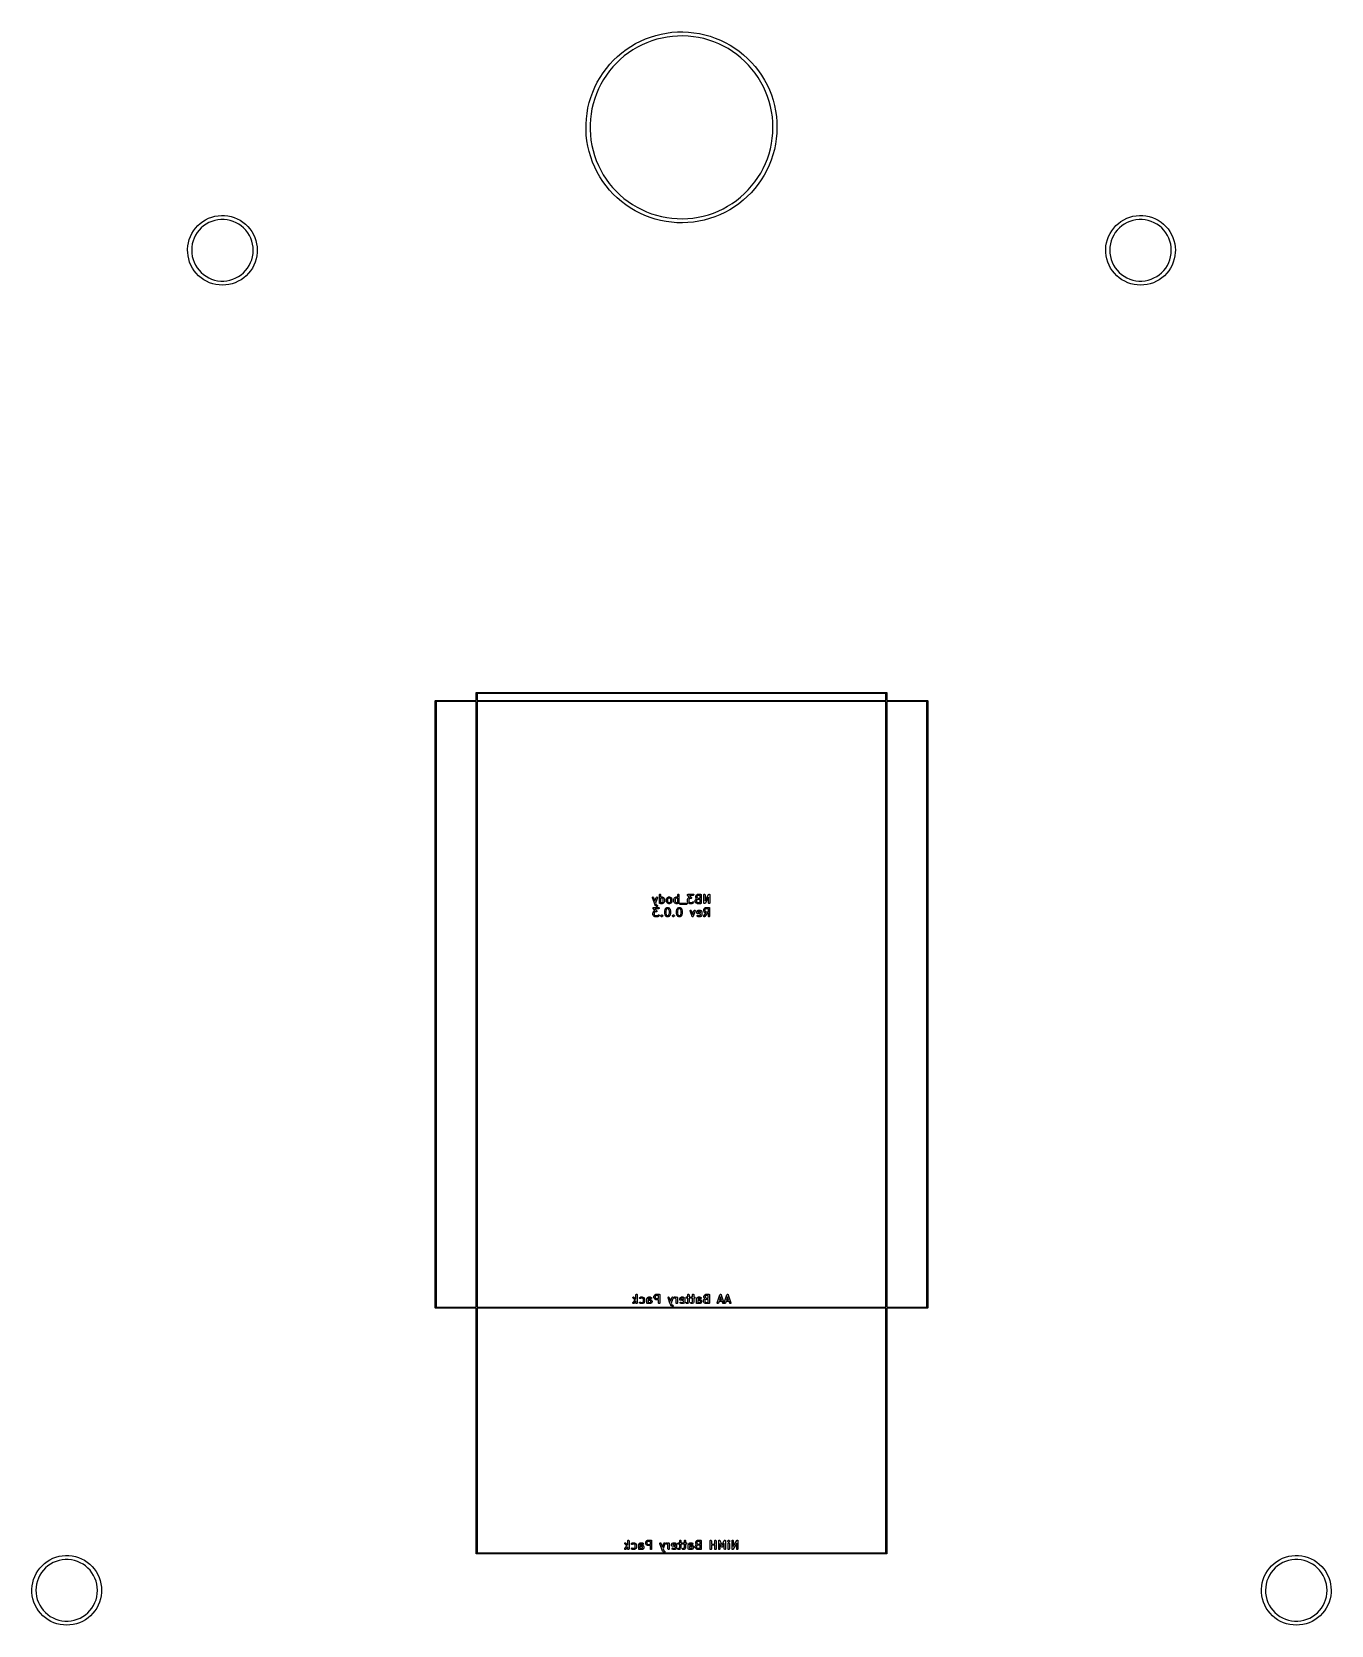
# Model space of a CAD drawing. Extents: x -3.12 to 3.12, y 0.09 to 7.74.
import ezdxf

# ---------------------------------------------------------------- set-up
doc = ezdxf.new("R2010")
doc.units = 0
doc.header["$MEASUREMENT"] = 0
doc.layers.add('BLACK', color=7, linetype='CONTINUOUS')

msp = doc.modelspace()

# ---------------------------------------------------------------- linework, layer by layer
at = {"layer": 'BLACK', "linetype": 'CONTINUOUS'}
for p, q in [((-0.1233, 7.7252), (-0.0977, 7.7316)), ((-0.0977, 7.7316), (-0.0718, 7.7365)), ((-0.0718, 7.7365), (-0.0456, 7.7399)), ((-0.0456, 7.7399), (-0.0192, 7.7417)), ((-0.0192, 7.7417), (0.0072, 7.7421)), ((0.0072, 7.7421), (0.0336, 7.7409)), ((0.0336, 7.7409), (0.0599, 7.7382)), ((0.0599, 7.7382), (0.0859, 7.734)), ((0.0859, 7.734), (0.1117, 7.7283)), ((-0.2868, 7.6414), (-0.2657, 7.6573)), ((-0.2657, 7.6573), (-0.2437, 7.672)), ((-0.2334, 7.6555), (-0.2544, 7.6414)), ((-0.2437, 7.672), (-0.221, 7.6854)), ((-0.2116, 7.6683), (-0.2334, 7.6555)), ((-0.221, 7.6854), (-0.1975, 7.6974)), ((-0.1891, 7.6799), (-0.2116, 7.6683)), ((-0.1975, 7.6974), (-0.1733, 7.7081)), ((-0.1659, 7.6901), (-0.1891, 7.6799)), ((-0.1733, 7.7081), (-0.1486, 7.7174)), ((-0.1423, 7.699), (-0.1659, 7.6901)), ((-0.1486, 7.7174), (-0.1233, 7.7252)), ((-0.1181, 7.7065), (-0.1423, 7.699)), ((-0.0936, 7.7126), (-0.1181, 7.7065)), ((-0.0687, 7.7172), (-0.0936, 7.7126)), ((-0.0436, 7.7205), (-0.0687, 7.7172)), ((-0.0184, 7.7222), (-0.0436, 7.7205)), ((0.0069, 7.7226), (-0.0184, 7.7222)), ((0.0322, 7.7214), (0.0069, 7.7226)), ((0.0573, 7.7189), (0.0322, 7.7214)), ((0.0823, 7.7149), (0.0573, 7.7189)), ((0.107, 7.7094), (0.0823, 7.7149)), ((0.1313, 7.7025), (0.107, 7.7094)), ((0.1117, 7.7283), (0.1372, 7.7211)), ((0.1552, 7.6943), (0.1313, 7.7025)), ((0.1372, 7.7211), (0.1621, 7.7125)), ((0.1786, 7.6847), (0.1552, 7.6943)), ((0.1621, 7.7125), (0.1866, 7.7025)), ((0.2014, 7.6737), (0.1786, 7.6847)), ((0.1866, 7.7025), (0.2104, 7.691)), ((0.2236, 7.6615), (0.2014, 7.6737)), ((0.2104, 7.691), (0.2335, 7.6783)), ((0.2449, 7.648), (0.2236, 7.6615)), ((0.2335, 7.6783), (0.2558, 7.6642)), ((0.2558, 7.6642), (0.2773, 7.6488)), ((-0.3609, 7.5665), (-0.344, 7.5868)), ((-0.344, 7.5868), (-0.326, 7.6061)), ((-0.3122, 7.5924), (-0.3294, 7.5739)), ((-0.326, 7.6061), (-0.3069, 7.6243)), ((-0.2939, 7.6098), (-0.3122, 7.5924)), ((-0.3069, 7.6243), (-0.2868, 7.6414)), ((-0.2746, 7.6262), (-0.2939, 7.6098)), ((-0.2544, 7.6414), (-0.2746, 7.6262)), ((0.2655, 7.6333), (0.2449, 7.648)), ((0.2852, 7.6174), (0.2655, 7.6333)), ((0.2773, 7.6488), (0.2979, 7.6322)), ((0.304, 7.6004), (0.2852, 7.6174)), ((0.2979, 7.6322), (0.3175, 7.6145)), ((0.3217, 7.5824), (0.304, 7.6004)), ((0.3175, 7.6145), (0.336, 7.5957)), ((0.3384, 7.5634), (0.3217, 7.5824)), ((0.336, 7.5957), (0.3534, 7.5758)), ((-0.4042, 7.5002), (-0.3911, 7.5231)), ((-0.3911, 7.5231), (-0.3766, 7.5452)), ((-0.3745, 7.5129), (-0.387, 7.491)), ((-0.3766, 7.5452), (-0.3609, 7.5665)), ((-0.3606, 7.5341), (-0.3745, 7.5129)), ((-0.3456, 7.5545), (-0.3606, 7.5341)), ((-0.3294, 7.5739), (-0.3456, 7.5545)), ((0.3539, 7.5435), (0.3384, 7.5634)), ((0.3534, 7.5758), (0.3696, 7.555)), ((0.3683, 7.5226), (0.3539, 7.5435)), ((0.3815, 7.5011), (0.3683, 7.5226)), ((0.3696, 7.555), (0.3847, 7.5333)), ((0.3934, 7.4787), (0.3815, 7.5011)), ((0.3847, 7.5333), (0.3984, 7.5107)), ((0.3984, 7.5107), (0.4108, 7.4874)), ((-0.443, 7.4022), (-0.4355, 7.4275)), ((-0.4355, 7.4275), (-0.4265, 7.4523)), ((-0.4265, 7.4523), (-0.416, 7.4766)), ((-0.4083, 7.4451), (-0.417, 7.4214)), ((-0.416, 7.4766), (-0.4042, 7.5002)), ((-0.3983, 7.4684), (-0.4083, 7.4451)), ((-0.387, 7.491), (-0.3983, 7.4684)), ((0.404, 7.4558), (0.3934, 7.4787)), ((0.4132, 7.4322), (0.404, 7.4558)), ((0.4108, 7.4874), (0.4219, 7.4634)), ((0.4211, 7.4082), (0.4132, 7.4322)), ((0.4219, 7.4634), (0.4315, 7.4388)), ((0.4315, 7.4388), (0.4398, 7.4137)), ((-0.4568, 7.3242), (-0.4537, 7.3505)), ((-0.4537, 7.3505), (-0.4491, 7.3765)), ((-0.4491, 7.3765), (-0.443, 7.4022)), ((-0.4345, 7.3476), (-0.4374, 7.3225)), ((-0.43, 7.3725), (-0.4345, 7.3476)), ((-0.4242, 7.3971), (-0.43, 7.3725)), ((-0.417, 7.4214), (-0.4242, 7.3971)), ((0.4276, 7.3838), (0.4211, 7.4082)), ((0.4326, 7.359), (0.4276, 7.3838)), ((0.4363, 7.3339), (0.4326, 7.359)), ((0.4398, 7.4137), (0.4465, 7.3882)), ((0.4465, 7.3882), (0.4518, 7.3623)), ((0.4518, 7.3623), (0.4556, 7.3362)), ((-0.4585, 7.272), (-0.4584, 7.2979)), ((-0.4585, 7.2715), (-0.4585, 7.272)), ((-0.4571, 7.2451), (-0.4585, 7.2715)), ((-0.4584, 7.2979), (-0.4568, 7.3242)), ((-0.4374, 7.3225), (-0.439, 7.2973)), ((-0.439, 7.2973), (-0.439, 7.272)), ((-0.439, 7.272), (-0.4376, 7.2467)), ((0.4384, 7.3087), (0.4363, 7.3339)), ((0.4383, 7.2559), (0.4392, 7.2812)), ((0.4392, 7.2835), (0.4384, 7.3087)), ((0.4392, 7.2812), (0.4392, 7.2835)), ((0.4556, 7.3362), (0.4579, 7.3099)), ((0.4587, 7.2811), (0.4578, 7.2547)), ((0.4579, 7.3099), (0.4587, 7.2835)), ((0.4587, 7.2835), (0.4587, 7.2811)), ((-0.4541, 7.2188), (-0.4571, 7.2451)), ((-0.4496, 7.1928), (-0.4541, 7.2188)), ((-0.4376, 7.2467), (-0.4348, 7.2216)), ((-0.4348, 7.2216), (-0.4305, 7.1967)), ((-0.4305, 7.1967), (-0.4248, 7.172)), ((0.427, 7.1809), (0.4322, 7.2057)), ((0.4322, 7.2057), (0.436, 7.2307)), ((0.436, 7.2307), (0.4383, 7.2559)), ((0.4514, 7.2022), (0.446, 7.1764)), ((0.4553, 7.2284), (0.4514, 7.2022)), ((0.4578, 7.2547), (0.4553, 7.2284)), ((-0.4436, 7.1671), (-0.4496, 7.1928)), ((-0.4362, 7.1417), (-0.4436, 7.1671)), ((-0.4273, 7.1169), (-0.4362, 7.1417)), ((-0.4248, 7.172), (-0.4177, 7.1478)), ((-0.4177, 7.1478), (-0.4092, 7.1239)), ((-0.4092, 7.1239), (-0.3993, 7.1006)), ((0.4031, 7.109), (0.4124, 7.1325)), ((0.4124, 7.1325), (0.4204, 7.1565)), ((0.4204, 7.1565), (0.427, 7.1809)), ((0.4307, 7.1258), (0.4209, 7.1013)), ((0.4391, 7.1509), (0.4307, 7.1258)), ((0.446, 7.1764), (0.4391, 7.1509)), ((-0.417, 7.0925), (-0.4273, 7.1169)), ((-0.4053, 7.0688), (-0.417, 7.0925)), ((-0.3923, 7.0459), (-0.4053, 7.0688)), ((-0.3993, 7.1006), (-0.3881, 7.078)), ((-0.378, 7.0237), (-0.3923, 7.0459)), ((-0.3881, 7.078), (-0.3756, 7.056)), ((-0.3756, 7.056), (-0.3619, 7.0347)), ((0.3526, 7.0216), (0.3671, 7.0423)), ((0.3671, 7.0423), (0.3803, 7.0639)), ((0.3803, 7.0639), (0.3923, 7.0861)), ((0.3972, 7.0541), (0.3834, 7.0316)), ((0.3923, 7.0861), (0.4031, 7.109)), ((0.4098, 7.0774), (0.3972, 7.0541)), ((0.4209, 7.1013), (0.4098, 7.0774)), ((-0.3624, 7.0023), (-0.378, 7.0237)), ((-0.3456, 6.982), (-0.3624, 7.0023)), ((-0.3619, 7.0347), (-0.347, 7.0143)), ((-0.347, 7.0143), (-0.3309, 6.9948)), ((-0.3277, 6.9626), (-0.3456, 6.982)), ((-0.3309, 6.9948), (-0.3138, 6.9762)), ((-0.3138, 6.9762), (-0.2956, 6.9586)), ((0.2835, 6.948), (0.3023, 6.9649)), ((0.3023, 6.9649), (0.3201, 6.9828)), ((0.3343, 6.9695), (0.3157, 6.9508)), ((0.3201, 6.9828), (0.3369, 7.0018)), ((0.3519, 6.9893), (0.3343, 6.9695)), ((0.3369, 7.0018), (0.3526, 7.0216)), ((0.3682, 7.01), (0.3519, 6.9893)), ((0.3834, 7.0316), (0.3682, 7.01)), ((-0.3087, 6.9442), (-0.3277, 6.9626)), ((-0.2886, 6.927), (-0.3087, 6.9442)), ((-0.2956, 6.9586), (-0.2764, 6.9422)), ((-0.2676, 6.911), (-0.2886, 6.927)), ((-0.2764, 6.9422), (-0.2563, 6.9268)), ((-0.2458, 6.8962), (-0.2676, 6.911)), ((-0.2563, 6.9268), (-0.2353, 6.9127)), ((-0.2231, 6.8827), (-0.2458, 6.8962)), ((-0.2353, 6.9127), (-0.2136, 6.8997)), ((-0.2136, 6.8997), (-0.1911, 6.8881)), ((0.1765, 6.8813), (0.1994, 6.8922)), ((0.1994, 6.8922), (0.2216, 6.9043)), ((0.2216, 6.9043), (0.243, 6.9177)), ((0.2538, 6.9014), (0.2314, 6.8875)), ((0.243, 6.9177), (0.2637, 6.9323)), ((0.2754, 6.9167), (0.2538, 6.9014)), ((0.2637, 6.9323), (0.2835, 6.948)), ((0.296, 6.9331), (0.2754, 6.9167)), ((0.3157, 6.9508), (0.296, 6.9331)), ((-2.323, 6.8112), (-2.3114, 6.8218)), ((-2.3114, 6.8218), (-2.2988, 6.8313)), ((-2.2988, 6.8313), (-2.2853, 6.8395)), ((-2.2826, 6.8186), (-2.2949, 6.81)), ((-2.2853, 6.8395), (-2.2712, 6.8465)), ((-2.2695, 6.8258), (-2.2826, 6.8186)), ((-2.2712, 6.8465), (-2.2564, 6.8521)), ((-2.2558, 6.8316), (-2.2695, 6.8258)), ((-2.2564, 6.8521), (-2.2412, 6.8562)), ((-2.2415, 6.8361), (-2.2558, 6.8316)), ((-2.2268, 6.8391), (-2.2415, 6.8361)), ((-2.2412, 6.8562), (-2.2257, 6.8589)), ((-2.2119, 6.8406), (-2.2268, 6.8391)), ((-2.2257, 6.8589), (-2.21, 6.8601)), ((-2.197, 6.8405), (-2.2119, 6.8406)), ((-2.21, 6.8601), (-2.1942, 6.8599)), ((-2.1821, 6.839), (-2.197, 6.8405)), ((-2.1942, 6.8599), (-2.1785, 6.8582)), ((-2.1675, 6.836), (-2.1821, 6.839)), ((-2.1785, 6.8582), (-2.1631, 6.855)), ((-2.1532, 6.8315), (-2.1675, 6.836)), ((-2.1631, 6.855), (-2.1481, 6.8503)), ((-2.1395, 6.8255), (-2.1532, 6.8315)), ((-2.1481, 6.8503), (-2.1335, 6.8443)), ((-2.1264, 6.8183), (-2.1395, 6.8255)), ((-2.1335, 6.8443), (-2.1195, 6.8369)), ((-2.1141, 6.8097), (-2.1264, 6.8183)), ((-2.1195, 6.8369), (-2.1064, 6.8283)), ((-2.1064, 6.8283), (-2.0941, 6.8184)), ((-2.0941, 6.8184), (-2.0827, 6.8075)), ((-0.1996, 6.8705), (-0.2231, 6.8827)), ((-0.1755, 6.8597), (-0.1996, 6.8705)), ((-0.1911, 6.8881), (-0.1681, 6.8777)), ((-0.1508, 6.8503), (-0.1755, 6.8597)), ((-0.1681, 6.8777), (-0.1444, 6.8687)), ((-0.1257, 6.8423), (-0.1508, 6.8503)), ((-0.1444, 6.8687), (-0.1203, 6.8611)), ((-0.1001, 6.8358), (-0.1257, 6.8423)), ((-0.1203, 6.8611), (-0.0958, 6.8549)), ((-0.0741, 6.8308), (-0.1001, 6.8358)), ((-0.0958, 6.8549), (-0.071, 6.8501)), ((-0.0479, 6.8273), (-0.0741, 6.8308)), ((-0.071, 6.8501), (-0.0459, 6.8467)), ((-0.0216, 6.8253), (-0.0479, 6.8273)), ((-0.0459, 6.8467), (-0.0207, 6.8448)), ((0.0048, 6.8248), (-0.0216, 6.8253)), ((-0.0207, 6.8448), (0.0046, 6.8443)), ((0.0046, 6.8443), (0.0299, 6.8453)), ((0.0312, 6.8259), (0.0048, 6.8248)), ((0.0299, 6.8453), (0.055, 6.8478)), ((0.0575, 6.8284), (0.0312, 6.8259)), ((0.055, 6.8478), (0.08, 6.8517)), ((0.0836, 6.8325), (0.0575, 6.8284)), ((0.08, 6.8517), (0.1048, 6.857)), ((0.1094, 6.838), (0.0836, 6.8325)), ((0.1048, 6.857), (0.1291, 6.8637)), ((0.1349, 6.8451), (0.1094, 6.838)), ((0.1291, 6.8637), (0.1531, 6.8718)), ((0.1599, 6.8536), (0.1349, 6.8451)), ((0.1531, 6.8718), (0.1765, 6.8813)), ((0.1844, 6.8635), (0.1599, 6.8536)), ((0.2082, 6.8748), (0.1844, 6.8635)), ((0.2314, 6.8875), (0.2082, 6.8748)), ((2.0864, 6.8112), (2.0981, 6.8218)), ((2.0981, 6.8218), (2.1107, 6.8313)), ((2.1107, 6.8313), (2.1241, 6.8395)), ((2.1268, 6.8186), (2.1145, 6.81)), ((2.1241, 6.8395), (2.1383, 6.8465)), ((2.1399, 6.8258), (2.1268, 6.8186)), ((2.1383, 6.8465), (2.153, 6.8521)), ((2.1537, 6.8316), (2.1399, 6.8258)), ((2.153, 6.8521), (2.1682, 6.8562)), ((2.168, 6.8361), (2.1537, 6.8316)), ((2.1826, 6.8391), (2.168, 6.8361)), ((2.1682, 6.8562), (2.1837, 6.8589)), ((2.1975, 6.8406), (2.1826, 6.8391)), ((2.1837, 6.8589), (2.1995, 6.8601)), ((2.2125, 6.8405), (2.1975, 6.8406)), ((2.1995, 6.8601), (2.2152, 6.8599)), ((2.2273, 6.839), (2.2125, 6.8405)), ((2.2152, 6.8599), (2.2309, 6.8582)), ((2.242, 6.836), (2.2273, 6.839)), ((2.2309, 6.8582), (2.2463, 6.855)), ((2.2563, 6.8315), (2.242, 6.836)), ((2.2463, 6.855), (2.2614, 6.8503)), ((2.27, 6.8255), (2.2563, 6.8315)), ((2.2614, 6.8503), (2.276, 6.8443)), ((2.2831, 6.8183), (2.27, 6.8255)), ((2.276, 6.8443), (2.2899, 6.8369)), ((2.2953, 6.8097), (2.2831, 6.8183)), ((2.2899, 6.8369), (2.3031, 6.8283)), ((2.3031, 6.8283), (2.3154, 6.8184)), ((2.3154, 6.8184), (2.3267, 6.8075)), ((-2.368, 6.7294), (-2.3639, 6.7446)), ((-2.3639, 6.7446), (-2.3583, 6.7594)), ((-2.3583, 6.7594), (-2.3514, 6.7735)), ((-2.3514, 6.7735), (-2.3431, 6.787)), ((-2.3456, 6.7376), (-2.3494, 6.7231)), ((-2.3404, 6.7516), (-2.3456, 6.7376)), ((-2.3431, 6.787), (-2.3337, 6.7996)), ((-2.3338, 6.765), (-2.3404, 6.7516)), ((-2.3258, 6.7777), (-2.3338, 6.765)), ((-2.3337, 6.7996), (-2.323, 6.8112)), ((-2.3166, 6.7895), (-2.3258, 6.7777)), ((-2.3063, 6.8003), (-2.3166, 6.7895)), ((-2.2949, 6.81), (-2.3063, 6.8003)), ((-2.1028, 6.8), (-2.1141, 6.8097)), ((-2.0925, 6.7891), (-2.1028, 6.8)), ((-2.0833, 6.7773), (-2.0925, 6.7891)), ((-2.0754, 6.7646), (-2.0833, 6.7773)), ((-2.0827, 6.8075), (-2.0725, 6.7955)), ((-2.0688, 6.7511), (-2.0754, 6.7646)), ((-2.0725, 6.7955), (-2.0635, 6.7826)), ((-2.0637, 6.7371), (-2.0688, 6.7511)), ((-2.0599, 6.7226), (-2.0637, 6.7371)), ((-2.0635, 6.7826), (-2.0556, 6.7689)), ((-2.0556, 6.7689), (-2.0492, 6.7545)), ((-2.0492, 6.7545), (-2.044, 6.7396)), ((-2.044, 6.7396), (-2.0404, 6.7243)), ((2.0414, 6.7294), (2.0456, 6.7446)), ((2.0456, 6.7446), (2.0512, 6.7594)), ((2.0512, 6.7594), (2.0581, 6.7735)), ((2.0581, 6.7735), (2.0663, 6.787)), ((2.0638, 6.7376), (2.06, 6.7231)), ((2.0691, 6.7516), (2.0638, 6.7376)), ((2.0663, 6.787), (2.0758, 6.7996)), ((2.0757, 6.765), (2.0691, 6.7516)), ((2.0836, 6.7777), (2.0757, 6.765)), ((2.0758, 6.7996), (2.0864, 6.8112)), ((2.0928, 6.7895), (2.0836, 6.7777)), ((2.1031, 6.8003), (2.0928, 6.7895)), ((2.1145, 6.81), (2.1031, 6.8003)), ((2.3067, 6.8), (2.2953, 6.8097)), ((2.317, 6.7891), (2.3067, 6.8)), ((2.3261, 6.7773), (2.317, 6.7891)), ((2.334, 6.7646), (2.3261, 6.7773)), ((2.3267, 6.8075), (2.3369, 6.7955)), ((2.3406, 6.7511), (2.334, 6.7646)), ((2.3369, 6.7955), (2.346, 6.7826)), ((2.3458, 6.7371), (2.3406, 6.7511)), ((2.3495, 6.7226), (2.3458, 6.7371)), ((2.346, 6.7826), (2.3538, 6.7689)), ((2.3538, 6.7689), (2.3603, 6.7545)), ((2.3603, 6.7545), (2.3654, 6.7396)), ((2.3654, 6.7396), (2.3691, 6.7243)), ((-2.372, 6.6982), (-2.3707, 6.7139)), ((-2.3719, 6.6934), (-2.372, 6.6982)), ((-2.3717, 6.6824), (-2.3719, 6.6934)), ((-2.37, 6.6667), (-2.3717, 6.6824)), ((-2.3707, 6.7139), (-2.368, 6.7294)), ((-2.3668, 6.6513), (-2.37, 6.6667)), ((-2.3517, 6.7084), (-2.3525, 6.6934)), ((-2.3525, 6.6934), (-2.3519, 6.6785)), ((-2.3519, 6.6785), (-2.3496, 6.6637)), ((-2.3494, 6.7231), (-2.3517, 6.7084)), ((-2.3496, 6.6637), (-2.3459, 6.6492)), ((-2.064, 6.6477), (-2.0601, 6.6622)), ((-2.0601, 6.6622), (-2.0578, 6.6769)), ((-2.0577, 6.7078), (-2.0599, 6.7226)), ((-2.0578, 6.6769), (-2.0569, 6.6919)), ((-2.0569, 6.6929), (-2.0577, 6.7078)), ((-2.0569, 6.6919), (-2.0569, 6.6929)), ((-2.0395, 6.6667), (-2.0427, 6.6513)), ((-2.0404, 6.7243), (-2.0381, 6.7087)), ((-2.0377, 6.6824), (-2.0395, 6.6667)), ((-2.0381, 6.7087), (-2.0374, 6.6929)), ((-2.0374, 6.6929), (-2.0377, 6.6824)), ((2.0375, 6.6982), (2.0387, 6.7139)), ((2.0376, 6.6934), (2.0375, 6.6982)), ((2.0377, 6.6824), (2.0376, 6.6934)), ((2.0395, 6.6667), (2.0377, 6.6824)), ((2.0387, 6.7139), (2.0414, 6.7294)), ((2.0427, 6.6513), (2.0395, 6.6667)), ((2.0577, 6.7084), (2.0569, 6.6934)), ((2.0569, 6.6934), (2.0576, 6.6785)), ((2.0576, 6.6785), (2.0598, 6.6637)), ((2.06, 6.7231), (2.0577, 6.7084)), ((2.0598, 6.6637), (2.0635, 6.6492)), ((2.3455, 6.6477), (2.3493, 6.6622)), ((2.3493, 6.6622), (2.3517, 6.6769)), ((2.3518, 6.7078), (2.3495, 6.7226)), ((2.3517, 6.6769), (2.3525, 6.6919)), ((2.3525, 6.6929), (2.3518, 6.7078)), ((2.3525, 6.6919), (2.3525, 6.6929)), ((2.37, 6.6667), (2.3668, 6.6513)), ((2.3691, 6.7243), (2.3713, 6.7087)), ((2.3717, 6.6824), (2.37, 6.6667)), ((2.3713, 6.7087), (2.3721, 6.6929)), ((2.3721, 6.6929), (2.3717, 6.6824)), ((-2.3622, 6.6362), (-2.3668, 6.6513)), ((-2.3561, 6.6217), (-2.3622, 6.6362)), ((-2.3487, 6.6077), (-2.3561, 6.6217)), ((-2.3401, 6.5946), (-2.3487, 6.6077)), ((-2.3459, 6.6492), (-2.3408, 6.6352)), ((-2.3408, 6.6352), (-2.3343, 6.6217)), ((-2.3302, 6.5823), (-2.3401, 6.5946)), ((-2.3343, 6.6217), (-2.3264, 6.609)), ((-2.3193, 6.5709), (-2.3302, 6.5823)), ((-2.3264, 6.609), (-2.3173, 6.5971)), ((-2.3173, 6.5971), (-2.307, 6.5862)), ((-2.307, 6.5862), (-2.2957, 6.5764)), ((-2.1149, 6.5755), (-2.1035, 6.5851)), ((-2.1035, 6.5851), (-2.0932, 6.5959)), ((-2.0932, 6.5959), (-2.0839, 6.6077)), ((-2.0792, 6.5823), (-2.0902, 6.5709)), ((-2.0839, 6.6077), (-2.0759, 6.6203)), ((-2.0694, 6.5946), (-2.0792, 6.5823)), ((-2.0759, 6.6203), (-2.0693, 6.6337)), ((-2.0607, 6.6077), (-2.0694, 6.5946)), ((-2.0693, 6.6337), (-2.064, 6.6477)), ((-2.0533, 6.6217), (-2.0607, 6.6077)), ((-2.0473, 6.6362), (-2.0533, 6.6217)), ((-2.0427, 6.6513), (-2.0473, 6.6362)), ((2.0473, 6.6362), (2.0427, 6.6513)), ((2.0533, 6.6217), (2.0473, 6.6362)), ((2.0607, 6.6077), (2.0533, 6.6217)), ((2.0694, 6.5946), (2.0607, 6.6077)), ((2.0635, 6.6492), (2.0686, 6.6352)), ((2.0686, 6.6352), (2.0752, 6.6217)), ((2.0792, 6.5823), (2.0694, 6.5946)), ((2.0752, 6.6217), (2.083, 6.609)), ((2.0902, 6.5709), (2.0792, 6.5823)), ((2.083, 6.609), (2.0922, 6.5971)), ((2.0922, 6.5971), (2.1024, 6.5862)), ((2.1024, 6.5862), (2.1137, 6.5764)), ((2.2945, 6.5755), (2.3059, 6.5851)), ((2.3059, 6.5851), (2.3163, 6.5959)), ((2.3163, 6.5959), (2.3255, 6.6077)), ((2.3302, 6.5823), (2.3193, 6.5709)), ((2.3255, 6.6077), (2.3335, 6.6203)), ((2.3401, 6.5946), (2.3302, 6.5823)), ((2.3335, 6.6203), (2.3402, 6.6337)), ((2.3487, 6.6077), (2.3401, 6.5946)), ((2.3402, 6.6337), (2.3455, 6.6477)), ((2.3561, 6.6217), (2.3487, 6.6077)), ((2.3622, 6.6362), (2.3561, 6.6217)), ((2.3668, 6.6513), (2.3622, 6.6362)), ((-2.3073, 6.5607), (-2.3193, 6.5709)), ((-2.2944, 6.5516), (-2.3073, 6.5607)), ((-2.2957, 6.5764), (-2.2835, 6.5678)), ((-2.2807, 6.5438), (-2.2944, 6.5516)), ((-2.2835, 6.5678), (-2.2704, 6.5605)), ((-2.2663, 6.5373), (-2.2807, 6.5438)), ((-2.2704, 6.5605), (-2.2567, 6.5545)), ((-2.2514, 6.5322), (-2.2663, 6.5373)), ((-2.2567, 6.5545), (-2.2425, 6.55)), ((-2.2361, 6.5286), (-2.2514, 6.5322)), ((-2.2425, 6.55), (-2.2279, 6.5469)), ((-2.2205, 6.5263), (-2.2361, 6.5286)), ((-2.2279, 6.5469), (-2.213, 6.5453)), ((-2.2047, 6.5256), (-2.2205, 6.5263)), ((-2.213, 6.5453), (-2.198, 6.5452)), ((-2.189, 6.5263), (-2.2047, 6.5256)), ((-2.198, 6.5452), (-2.1831, 6.5467)), ((-2.1734, 6.5286), (-2.189, 6.5263)), ((-2.1831, 6.5467), (-2.1685, 6.5496)), ((-2.158, 6.5322), (-2.1734, 6.5286)), ((-2.1685, 6.5496), (-2.1542, 6.554)), ((-2.1431, 6.5373), (-2.158, 6.5322)), ((-2.1542, 6.554), (-2.1404, 6.5598)), ((-2.1288, 6.5438), (-2.1431, 6.5373)), ((-2.1404, 6.5598), (-2.1273, 6.567)), ((-2.1151, 6.5516), (-2.1288, 6.5438)), ((-2.1273, 6.567), (-2.1149, 6.5755)), ((-2.1022, 6.5607), (-2.1151, 6.5516)), ((-2.0902, 6.5709), (-2.1022, 6.5607)), ((2.1022, 6.5607), (2.0902, 6.5709)), ((2.1151, 6.5516), (2.1022, 6.5607)), ((2.1137, 6.5764), (2.126, 6.5678)), ((2.1288, 6.5438), (2.1151, 6.5516)), ((2.126, 6.5678), (2.139, 6.5605)), ((2.1431, 6.5373), (2.1288, 6.5438)), ((2.139, 6.5605), (2.1527, 6.5545)), ((2.158, 6.5322), (2.1431, 6.5373)), ((2.1527, 6.5545), (2.167, 6.55)), ((2.1734, 6.5286), (2.158, 6.5322)), ((2.167, 6.55), (2.1816, 6.5469)), ((2.189, 6.5263), (2.1734, 6.5286)), ((2.1816, 6.5469), (2.1965, 6.5453)), ((2.2047, 6.5256), (2.189, 6.5263)), ((2.1965, 6.5453), (2.2114, 6.5452)), ((2.2205, 6.5263), (2.2047, 6.5256)), ((2.2114, 6.5452), (2.2263, 6.5467)), ((2.2361, 6.5286), (2.2205, 6.5263)), ((2.2263, 6.5467), (2.241, 6.5496)), ((2.2514, 6.5322), (2.2361, 6.5286)), ((2.241, 6.5496), (2.2553, 6.554)), ((2.2663, 6.5373), (2.2514, 6.5322)), ((2.2553, 6.554), (2.2691, 6.5598)), ((2.2807, 6.5438), (2.2663, 6.5373)), ((2.2691, 6.5598), (2.2822, 6.567)), ((2.2944, 6.5516), (2.2807, 6.5438)), ((2.2822, 6.567), (2.2945, 6.5755)), ((2.3073, 6.5607), (2.2944, 6.5516)), ((2.3193, 6.5709), (2.3073, 6.5607)), ((-1.1835, 4.5276), (-1.1828, 4.5292)), ((-1.1835, 1.6142), (-1.1835, 4.5276)), ((-1.1828, 4.5292), (-1.1811, 4.5299)), ((-1.1811, 4.5299), (-0.9866, 4.5299)), ((-1.1787, 4.5252), (-1.1787, 1.6165)), ((-0.9866, 4.5252), (-1.1787, 4.5252)), ((-0.9866, 4.5669), (-0.9859, 4.5686)), ((-0.9866, 4.5299), (-0.9866, 4.5669)), ((-0.9866, 1.6165), (-0.9866, 4.5252)), ((-0.9859, 4.5686), (-0.9843, 4.5693)), ((-0.9843, 4.5693), (0.9843, 4.5693)), ((-0.9819, 4.5646), (-0.9819, 4.5299)), ((0.9819, 4.5646), (-0.9819, 4.5646)), ((-0.9819, 4.5299), (0.9819, 4.5299)), ((-0.9819, 4.5252), (-0.9819, 1.6165)), ((0.9819, 4.5252), (-0.9819, 4.5252)), ((0.9819, 4.5299), (0.9819, 4.5646)), ((0.9819, 1.6165), (0.9819, 4.5252)), ((0.9843, 4.5693), (0.9859, 4.5686)), ((0.9859, 4.5686), (0.9866, 4.5669)), ((0.9866, 4.5669), (0.9866, 4.5299)), ((0.9866, 4.5299), (1.1811, 4.5299)), ((0.9866, 4.5252), (0.9866, 1.6165)), ((1.1787, 4.5252), (0.9866, 4.5252)), ((1.1787, 1.6165), (1.1787, 4.5252)), ((1.1811, 4.5299), (1.1828, 4.5292)), ((1.1828, 4.5292), (1.1835, 4.5276)), ((1.1835, 4.5276), (1.1835, 1.6142)), ((-0.1061, 3.5966), (-0.1059, 3.5976)), ((-0.1059, 3.5976), (-0.1046, 3.5991)), ((-0.1046, 3.5991), (-0.1026, 3.5995)), ((-0.1026, 3.5995), (-0.1008, 3.5985)), ((-0.1008, 3.5985), (-0.1002, 3.5966)), ((-0.018, 3.5966), (-0.0178, 3.5976)), ((-0.0178, 3.5976), (-0.0165, 3.5991)), ((-0.0165, 3.5991), (-0.0145, 3.5995)), ((-0.0145, 3.5995), (-0.0127, 3.5985)), ((-0.0127, 3.5985), (-0.012, 3.5966)), ((0.029, 3.5971), (0.0291, 3.5973)), ((0.0291, 3.5975), (0.0296, 3.5981)), ((0.0291, 3.5973), (0.0291, 3.5975)), ((0.0296, 3.5981), (0.03, 3.5988)), ((0.03, 3.5988), (0.0302, 3.5989)), ((0.0302, 3.5989), (0.0303, 3.5991)), ((0.0303, 3.5991), (0.0311, 3.5992)), ((0.0311, 3.5992), (0.0319, 3.5995)), ((0.0319, 3.5995), (0.0562, 3.5995)), ((0.0562, 3.5995), (0.0573, 3.5993)), ((0.0573, 3.5993), (0.0588, 3.598)), ((0.0588, 3.598), (0.0592, 3.596)), ((0.0729, 3.5968), (0.0736, 3.5973)), ((0.0736, 3.5973), (0.0737, 3.5973)), ((0.0737, 3.5973), (0.0774, 3.5992)), ((0.0774, 3.5992), (0.0784, 3.5995)), ((0.0784, 3.5995), (0.0786, 3.5995)), ((0.0786, 3.5995), (0.0787, 3.5995)), ((0.0787, 3.5995), (0.0919, 3.5995)), ((0.0919, 3.5995), (0.0922, 3.5994)), ((0.0922, 3.5994), (0.0924, 3.5995)), ((0.0924, 3.5995), (0.0925, 3.5994)), ((0.0925, 3.5994), (0.0929, 3.5993)), ((0.0929, 3.5993), (0.0935, 3.5988)), ((0.0935, 3.5988), (0.0941, 3.5985)), ((0.0941, 3.5985), (0.0942, 3.5982)), ((0.0942, 3.5982), (0.0944, 3.598)), ((0.0944, 3.598), (0.0946, 3.5973)), ((0.0946, 3.5973), (0.0948, 3.5966)), ((0.1077, 3.5966), (0.1078, 3.5976)), ((0.1078, 3.5976), (0.1091, 3.5991)), ((0.1091, 3.5991), (0.1111, 3.5995)), ((0.1111, 3.5995), (0.1129, 3.5985)), ((0.1129, 3.5985), (0.1136, 3.5966)), ((0.1136, 3.5683), (0.1305, 3.598)), ((0.1305, 3.598), (0.1312, 3.5988)), ((0.1312, 3.5988), (0.1315, 3.5989)), ((0.1315, 3.5989), (0.1316, 3.5991)), ((0.1316, 3.5991), (0.1324, 3.5993)), ((0.1324, 3.5993), (0.1331, 3.5995)), ((0.1331, 3.5995), (0.1334, 3.5994)), ((0.1334, 3.5994), (0.1336, 3.5995)), ((0.1336, 3.5995), (0.1343, 3.5991)), ((0.1343, 3.5991), (0.135, 3.5988)), ((0.135, 3.5988), (0.1351, 3.5986)), ((0.1351, 3.5986), (0.1354, 3.5985)), ((0.1354, 3.5985), (0.1356, 3.5977)), ((0.1356, 3.5977), (0.136, 3.5971)), ((-0.1398, 3.5835), (-0.1391, 3.5854)), ((-0.1396, 3.5824), (-0.1398, 3.5835)), ((-0.1303, 3.5562), (-0.1396, 3.5824)), ((-0.1391, 3.5854), (-0.1374, 3.5863)), ((-0.1374, 3.5863), (-0.1354, 3.586)), ((-0.137, 3.5337), (-0.1368, 3.5339)), ((-0.1368, 3.5329), (-0.137, 3.5337)), ((-0.1368, 3.5341), (-0.1363, 3.5347)), ((-0.1368, 3.5339), (-0.1368, 3.5341)), ((-0.1368, 3.5321), (-0.1368, 3.5329)), ((-0.1366, 3.5318), (-0.1368, 3.5321)), ((-0.1366, 3.5317), (-0.1366, 3.5318)), ((-0.1365, 3.5316), (-0.1366, 3.5317)), ((-0.1363, 3.5312), (-0.1365, 3.5316)), ((-0.1363, 3.5347), (-0.1359, 3.5354)), ((-0.1273, 3.521), (-0.1363, 3.5312)), ((-0.1359, 3.5354), (-0.1357, 3.5355)), ((-0.1357, 3.5355), (-0.1356, 3.5357)), ((-0.1356, 3.5357), (-0.1348, 3.5358)), ((-0.1354, 3.586), (-0.1341, 3.5844)), ((-0.1348, 3.5358), (-0.134, 3.5361)), ((-0.1341, 3.5844), (-0.1275, 3.566)), ((-0.134, 3.5361), (-0.1097, 3.5361)), ((-0.1316, 3.5189), (-0.1279, 3.5208)), ((-0.1302, 3.5561), (-0.1303, 3.5562)), ((-0.1303, 3.5562), (-0.1303, 3.5562)), ((-0.1303, 3.5562), (-0.1303, 3.5562)), ((-0.1265, 3.5467), (-0.1302, 3.5561)), ((-0.1302, 3.5561), (-0.1302, 3.5561)), ((-0.1279, 3.5208), (-0.1273, 3.521)), ((-0.1275, 3.566), (-0.1209, 3.5844)), ((-0.1097, 3.5302), (-0.1275, 3.5302)), ((-0.1275, 3.5302), (-0.1187, 3.5201)), ((-0.1264, 3.5467), (-0.1265, 3.5467)), ((-0.1264, 3.5466), (-0.1264, 3.5467)), ((-0.1258, 3.5457), (-0.1264, 3.5466)), ((-0.1239, 3.5438), (-0.1258, 3.5457)), ((-0.1153, 3.5824), (-0.1243, 3.5572)), ((-0.1243, 3.5572), (-0.1212, 3.5495)), ((-0.1232, 3.5433), (-0.1239, 3.5438)), ((-0.1239, 3.5438), (-0.1239, 3.5438)), ((-0.1194, 3.5414), (-0.1232, 3.5433)), ((-0.1212, 3.5495), (-0.1201, 3.5484)), ((-0.1209, 3.5844), (-0.1204, 3.5853)), ((-0.1204, 3.5853), (-0.1186, 3.5863)), ((-0.1201, 3.5484), (-0.1168, 3.5467)), ((-0.1174, 3.5412), (-0.1194, 3.5414)), ((-0.1186, 3.5863), (-0.1166, 3.586)), ((-0.1157, 3.5423), (-0.1174, 3.5412)), ((-0.1168, 3.5467), (-0.116, 3.5461)), ((-0.1166, 3.586), (-0.1153, 3.5845)), ((-0.116, 3.5461), (-0.1152, 3.5442)), ((-0.1152, 3.5442), (-0.1157, 3.5423)), ((-0.1153, 3.5845), (-0.1153, 3.5824)), ((-0.1097, 3.5361), (-0.1087, 3.536)), ((-0.1078, 3.5309), (-0.1097, 3.5302)), ((-0.1087, 3.536), (-0.1071, 3.5347)), ((-0.1068, 3.5327), (-0.1078, 3.5309)), ((-0.1071, 3.5347), (-0.1068, 3.5327)), ((-0.1061, 3.5572), (-0.1061, 3.5966)), ((-0.1054, 3.5553), (-0.1061, 3.5572)), ((-0.1036, 3.5543), (-0.1054, 3.5553)), ((-0.1016, 3.5546), (-0.1036, 3.5543)), ((-0.1014, 3.5549), (-0.1016, 3.5546)), ((-0.1007, 3.5545), (-0.1014, 3.5549)), ((-0.1005, 3.5545), (-0.1007, 3.5545)), ((-0.1004, 3.5544), (-0.1005, 3.5545)), ((-0.0994, 3.5542), (-0.1004, 3.5544)), ((-0.1002, 3.5966), (-0.1002, 3.5862)), ((-0.1002, 3.5862), (-0.0997, 3.5864)), ((-0.0987, 3.5805), (-0.1002, 3.5797)), ((-0.1002, 3.5797), (-0.1002, 3.5609)), ((-0.1002, 3.5609), (-0.0987, 3.5601)), ((-0.0997, 3.5864), (-0.0995, 3.5863)), ((-0.0995, 3.5863), (-0.0994, 3.5864)), ((-0.0994, 3.5864), (-0.0919, 3.5864)), ((-0.0919, 3.5542), (-0.0994, 3.5542)), ((-0.0926, 3.5805), (-0.0987, 3.5805)), ((-0.0987, 3.5601), (-0.0926, 3.5601)), ((-0.0899, 3.5791), (-0.0926, 3.5805)), ((-0.0926, 3.5601), (-0.0899, 3.5615)), ((-0.0919, 3.5864), (-0.0909, 3.5862)), ((-0.0917, 3.5543), (-0.0919, 3.5542)), ((-0.0915, 3.5543), (-0.0917, 3.5543)), ((-0.0905, 3.5545), (-0.0915, 3.5543)), ((-0.0909, 3.5862), (-0.0907, 3.5861)), ((-0.0907, 3.5861), (-0.0905, 3.5861)), ((-0.0905, 3.5861), (-0.0868, 3.5842)), ((-0.0868, 3.5564), (-0.0905, 3.5545)), ((-0.0887, 3.5779), (-0.0899, 3.5791)), ((-0.0899, 3.5615), (-0.0887, 3.5627)), ((-0.0873, 3.5752), (-0.0887, 3.5779)), ((-0.0887, 3.5627), (-0.0873, 3.5654)), ((-0.0873, 3.5654), (-0.0873, 3.5752)), ((-0.0868, 3.5842), (-0.0861, 3.5837)), ((-0.0867, 3.5565), (-0.0868, 3.5564)), ((-0.086, 3.557), (-0.0867, 3.5565)), ((-0.0861, 3.5837), (-0.086, 3.5837)), ((-0.086, 3.5837), (-0.0842, 3.5818)), ((-0.0842, 3.5589), (-0.086, 3.557)), ((-0.0842, 3.5818), (-0.0836, 3.581)), ((-0.0841, 3.5589), (-0.0842, 3.5589)), ((-0.0836, 3.5596), (-0.0841, 3.5589)), ((-0.0836, 3.581), (-0.0836, 3.581)), ((-0.0836, 3.581), (-0.0817, 3.5773)), ((-0.0817, 3.5634), (-0.0836, 3.5596)), ((-0.0817, 3.5773), (-0.0814, 3.5763)), ((-0.0816, 3.5637), (-0.0817, 3.5635)), ((-0.0817, 3.5635), (-0.0817, 3.5634)), ((-0.0814, 3.5647), (-0.0816, 3.5637)), ((-0.0814, 3.5763), (-0.0815, 3.5761)), ((-0.0815, 3.5761), (-0.0814, 3.5759)), ((-0.0814, 3.5759), (-0.0814, 3.5647)), ((-0.0807, 3.5189), (-0.0788, 3.5264)), ((-0.0788, 3.5264), (-0.0786, 3.5269)), ((-0.0786, 3.527), (-0.0767, 3.5307)), ((-0.0786, 3.5269), (-0.0786, 3.527)), ((-0.0767, 3.5307), (-0.0762, 3.5314)), ((-0.0762, 3.5314), (-0.0761, 3.5315)), ((-0.0761, 3.5315), (-0.0743, 3.5334)), ((-0.0731, 3.5246), (-0.0748, 3.5178)), ((-0.0743, 3.5334), (-0.0735, 3.5339)), ((-0.0735, 3.5339), (-0.0697, 3.5358)), ((-0.0735, 3.5339), (-0.0735, 3.5339)), ((-0.0716, 3.5277), (-0.0731, 3.5246)), ((-0.0723, 3.5759), (-0.0721, 3.577)), ((-0.0723, 3.5647), (-0.0723, 3.5759)), ((-0.0723, 3.5645), (-0.0723, 3.5647)), ((-0.0723, 3.5644), (-0.0723, 3.5645)), ((-0.072, 3.5634), (-0.0723, 3.5644)), ((-0.0721, 3.577), (-0.072, 3.5771)), ((-0.072, 3.5773), (-0.0701, 3.581)), ((-0.072, 3.5771), (-0.072, 3.5773)), ((-0.0701, 3.5596), (-0.072, 3.5634)), ((-0.0704, 3.5289), (-0.0716, 3.5277)), ((-0.0677, 3.5302), (-0.0704, 3.5289)), ((-0.0701, 3.581), (-0.0696, 3.5817)), ((-0.0696, 3.5589), (-0.0701, 3.5596)), ((-0.0701, 3.5596), (-0.0701, 3.5596)), ((-0.0697, 3.5358), (-0.0688, 3.5361)), ((-0.0696, 3.5818), (-0.0677, 3.5837)), ((-0.0696, 3.5817), (-0.0696, 3.5818)), ((-0.0677, 3.557), (-0.0696, 3.5589)), ((-0.0688, 3.5361), (-0.0686, 3.5361)), ((-0.0686, 3.5361), (-0.0684, 3.5361)), ((-0.0684, 3.5361), (-0.0647, 3.5361)), ((-0.0677, 3.5837), (-0.067, 3.5842)), ((-0.0676, 3.557), (-0.0677, 3.557)), ((-0.0654, 3.5302), (-0.0677, 3.5302)), ((-0.0669, 3.5564), (-0.0676, 3.557)), ((-0.067, 3.5842), (-0.0669, 3.5842)), ((-0.0669, 3.5842), (-0.0632, 3.5861)), ((-0.0632, 3.5545), (-0.0669, 3.5564)), ((-0.0651, 3.5779), (-0.0664, 3.5752)), ((-0.0664, 3.5752), (-0.0664, 3.5654)), ((-0.0664, 3.5654), (-0.0651, 3.5627)), ((-0.0627, 3.5289), (-0.0654, 3.5302)), ((-0.0639, 3.5791), (-0.0651, 3.5779)), ((-0.0651, 3.5627), (-0.0639, 3.5615)), ((-0.0647, 3.5361), (-0.0637, 3.536)), ((-0.0612, 3.5805), (-0.0639, 3.5791)), ((-0.0639, 3.5615), (-0.0612, 3.5601)), ((-0.0637, 3.536), (-0.0635, 3.5358)), ((-0.0635, 3.5358), (-0.0634, 3.5358)), ((-0.0634, 3.5358), (-0.0596, 3.5339)), ((-0.0632, 3.5861), (-0.0622, 3.5864)), ((-0.063, 3.5545), (-0.0632, 3.5545)), ((-0.0629, 3.5544), (-0.063, 3.5545)), ((-0.0619, 3.5542), (-0.0629, 3.5544)), ((-0.0615, 3.5277), (-0.0627, 3.5289)), ((-0.0622, 3.5864), (-0.062, 3.5863)), ((-0.062, 3.5863), (-0.0619, 3.5864)), ((-0.0619, 3.5864), (-0.0562, 3.5864)), ((-0.0562, 3.5542), (-0.0619, 3.5542)), ((-0.06, 3.5246), (-0.0615, 3.5277)), ((-0.0569, 3.5805), (-0.0612, 3.5805)), ((-0.0612, 3.5601), (-0.0569, 3.5601)), ((-0.0583, 3.5178), (-0.06, 3.5246)), ((-0.0596, 3.5339), (-0.0589, 3.5334)), ((-0.0589, 3.5334), (-0.0588, 3.5334)), ((-0.0588, 3.5334), (-0.057, 3.5315)), ((-0.057, 3.5315), (-0.0565, 3.5308)), ((-0.0542, 3.5791), (-0.0569, 3.5805)), ((-0.0569, 3.5601), (-0.0542, 3.5615)), ((-0.0565, 3.5308), (-0.0564, 3.5307)), ((-0.0564, 3.5307), (-0.0545, 3.527)), ((-0.0562, 3.5864), (-0.0552, 3.5862)), ((-0.0561, 3.5543), (-0.0562, 3.5542)), ((-0.0559, 3.5543), (-0.0561, 3.5543)), ((-0.0549, 3.5545), (-0.0559, 3.5543)), ((-0.0552, 3.5862), (-0.0551, 3.5861)), ((-0.0551, 3.5861), (-0.0549, 3.5861)), ((-0.0549, 3.5861), (-0.0512, 3.5842)), ((-0.0512, 3.5564), (-0.0549, 3.5545)), ((-0.0545, 3.527), (-0.0544, 3.5265)), ((-0.0544, 3.5265), (-0.0543, 3.5264)), ((-0.0543, 3.5264), (-0.0524, 3.5189)), ((-0.053, 3.5779), (-0.0542, 3.5791)), ((-0.0542, 3.5615), (-0.053, 3.5627)), ((-0.0517, 3.5752), (-0.053, 3.5779)), ((-0.053, 3.5627), (-0.0517, 3.5654)), ((-0.0517, 3.5654), (-0.0517, 3.5752)), ((-0.0512, 3.5842), (-0.0505, 3.5837)), ((-0.0511, 3.5565), (-0.0512, 3.5564)), ((-0.0504, 3.557), (-0.0511, 3.5565)), ((-0.0505, 3.5837), (-0.0504, 3.5837)), ((-0.0504, 3.5837), (-0.0485, 3.5818)), ((-0.0485, 3.5589), (-0.0504, 3.557)), ((-0.0485, 3.5818), (-0.048, 3.581)), ((-0.048, 3.5596), (-0.0485, 3.5589)), ((-0.0485, 3.5589), (-0.0485, 3.5589)), ((-0.048, 3.581), (-0.048, 3.581)), ((-0.048, 3.581), (-0.0461, 3.5773)), ((-0.0461, 3.5634), (-0.048, 3.5596)), ((-0.0461, 3.5773), (-0.0458, 3.5763)), ((-0.046, 3.5637), (-0.0461, 3.5635)), ((-0.0461, 3.5635), (-0.0461, 3.5634)), ((-0.0458, 3.5647), (-0.046, 3.5637)), ((-0.0458, 3.5763), (-0.0459, 3.5761)), ((-0.0459, 3.5761), (-0.0458, 3.5759)), ((-0.0458, 3.5759), (-0.0458, 3.5647)), ((-0.0367, 3.5759), (-0.0365, 3.577)), ((-0.0367, 3.5647), (-0.0367, 3.5759)), ((-0.0366, 3.5645), (-0.0367, 3.5647)), ((-0.0367, 3.5644), (-0.0366, 3.5645)), ((-0.0364, 3.5634), (-0.0367, 3.5644)), ((-0.0365, 3.577), (-0.0364, 3.5771)), ((-0.0364, 3.5773), (-0.0345, 3.581)), ((-0.0364, 3.5771), (-0.0364, 3.5773)), ((-0.0345, 3.5596), (-0.0364, 3.5634)), ((-0.0345, 3.581), (-0.034, 3.5817)), ((-0.034, 3.5589), (-0.0345, 3.5596)), ((-0.0345, 3.5596), (-0.0345, 3.5596)), ((-0.034, 3.5818), (-0.0321, 3.5837)), ((-0.034, 3.5817), (-0.034, 3.5818)), ((-0.0321, 3.557), (-0.034, 3.5589)), ((-0.0321, 3.5837), (-0.0314, 3.5842)), ((-0.032, 3.557), (-0.0321, 3.557)), ((-0.0313, 3.5564), (-0.032, 3.557)), ((-0.0314, 3.5842), (-0.0313, 3.5842)), ((-0.0313, 3.5842), (-0.0276, 3.5861)), ((-0.0276, 3.5545), (-0.0313, 3.5564)), ((-0.0294, 3.5779), (-0.0308, 3.5752)), ((-0.0308, 3.5752), (-0.0308, 3.5654)), ((-0.0308, 3.5654), (-0.0294, 3.5627)), ((-0.0282, 3.5791), (-0.0294, 3.5779)), ((-0.0294, 3.5627), (-0.0282, 3.5615)), ((-0.0255, 3.5805), (-0.0282, 3.5791)), ((-0.0282, 3.5615), (-0.0255, 3.5601)), ((-0.0276, 3.5861), (-0.0266, 3.5864)), ((-0.0274, 3.5545), (-0.0276, 3.5545)), ((-0.0273, 3.5544), (-0.0274, 3.5545)), ((-0.0262, 3.5542), (-0.0273, 3.5544)), ((-0.0266, 3.5864), (-0.0264, 3.5863)), ((-0.0264, 3.5863), (-0.0262, 3.5864)), ((-0.0262, 3.5864), (-0.0187, 3.5864)), ((-0.0187, 3.5542), (-0.0262, 3.5542)), ((-0.0194, 3.5805), (-0.0255, 3.5805)), ((-0.0255, 3.5601), (-0.0194, 3.5601)), ((-0.0244, 3.5189), (-0.0225, 3.5264)), ((-0.0225, 3.5264), (-0.0223, 3.5269)), ((-0.0223, 3.527), (-0.0205, 3.5307)), ((-0.0223, 3.5269), (-0.0223, 3.527)), ((-0.0205, 3.5307), (-0.0199, 3.5314)), ((-0.0199, 3.5315), (-0.018, 3.5334)), ((-0.0199, 3.5314), (-0.0199, 3.5315)), ((-0.018, 3.5797), (-0.0194, 3.5805)), ((-0.0194, 3.5601), (-0.018, 3.5609)), ((-0.0187, 3.5864), (-0.018, 3.5863)), ((-0.0186, 3.5543), (-0.0187, 3.5542)), ((-0.0184, 3.5543), (-0.0186, 3.5543)), ((-0.0169, 3.5246), (-0.0186, 3.5178)), ((-0.0174, 3.5545), (-0.0184, 3.5543)), ((-0.018, 3.5863), (-0.018, 3.5966)), ((-0.018, 3.5609), (-0.018, 3.5797)), ((-0.018, 3.5334), (-0.0173, 3.5339)), ((-0.0166, 3.5549), (-0.0174, 3.5545)), ((-0.0173, 3.5339), (-0.0135, 3.5358)), ((-0.0173, 3.5339), (-0.0173, 3.5339)), ((-0.0154, 3.5277), (-0.0169, 3.5246)), ((-0.0155, 3.5543), (-0.0166, 3.5549)), ((-0.0135, 3.5546), (-0.0155, 3.5543)), ((-0.0142, 3.5289), (-0.0154, 3.5277)), ((-0.0115, 3.5302), (-0.0142, 3.5289)), ((-0.0122, 3.5562), (-0.0135, 3.5546)), ((-0.0135, 3.5358), (-0.0125, 3.5361)), ((-0.0125, 3.5361), (-0.0124, 3.5361)), ((-0.0124, 3.5361), (-0.0122, 3.5361)), ((-0.012, 3.5572), (-0.0122, 3.5562)), ((-0.0122, 3.5361), (-0.0084, 3.5361)), ((-0.012, 3.5966), (-0.012, 3.5572)), ((-0.0091, 3.5302), (-0.0115, 3.5302)), ((-0.0064, 3.5289), (-0.0091, 3.5302)), ((-0.0085, 3.5539), (-0.0075, 3.5557)), ((-0.0082, 3.552), (-0.0085, 3.5539)), ((-0.0084, 3.5361), (-0.0074, 3.536)), ((-0.0066, 3.5507), (-0.0082, 3.552)), ((-0.0075, 3.5557), (-0.0056, 3.5564)), ((-0.0074, 3.536), (-0.0073, 3.5358)), ((-0.0073, 3.5358), (-0.0071, 3.5358)), ((-0.0071, 3.5358), (-0.0034, 3.5339)), ((-0.0056, 3.5505), (-0.0066, 3.5507)), ((-0.0052, 3.5277), (-0.0064, 3.5289)), ((-0.0056, 3.5564), (0.0244, 3.5564)), ((0.0244, 3.5505), (-0.0056, 3.5505)), ((-0.0037, 3.5246), (-0.0052, 3.5277)), ((-0.002, 3.5178), (-0.0037, 3.5246)), ((-0.0034, 3.5339), (-0.0027, 3.5334)), ((-0.0027, 3.5334), (-0.0026, 3.5334)), ((-0.0026, 3.5334), (-0.0007, 3.5315)), ((-0.0007, 3.5315), (-0.0002, 3.5308)), ((-0.0002, 3.5308), (-0.0002, 3.5307)), ((-0.0002, 3.5307), (0.0017, 3.527)), ((0.0017, 3.527), (0.0018, 3.5265)), ((0.0018, 3.5265), (0.0019, 3.5264)), ((0.0019, 3.5264), (0.0038, 3.5189)), ((0.0244, 3.5564), (0.0254, 3.5562)), ((0.0263, 3.5512), (0.0244, 3.5505)), ((0.0254, 3.5562), (0.0269, 3.5549)), ((0.0273, 3.5529), (0.0263, 3.5512)), ((0.0269, 3.5549), (0.0273, 3.5529)), ((0.0289, 3.5741), (0.0291, 3.5751)), ((0.0289, 3.5647), (0.0289, 3.5741)), ((0.029, 3.5645), (0.0289, 3.5647)), ((0.0289, 3.5644), (0.029, 3.5645)), ((0.0292, 3.5634), (0.0289, 3.5644)), ((0.0291, 3.5963), (0.029, 3.5971)), ((0.0291, 3.5955), (0.0291, 3.5963)), ((0.0293, 3.5952), (0.0291, 3.5955)), ((0.0291, 3.5751), (0.0292, 3.5752)), ((0.0292, 3.5754), (0.0311, 3.5791)), ((0.0292, 3.5752), (0.0292, 3.5754)), ((0.0311, 3.5596), (0.0292, 3.5634)), ((0.0293, 3.5951), (0.0293, 3.5952)), ((0.0294, 3.595), (0.0293, 3.5951)), ((0.0296, 3.5946), (0.0294, 3.595)), ((0.0386, 3.5844), (0.0296, 3.5946)), ((0.0311, 3.5791), (0.0316, 3.5798)), ((0.0312, 3.5596), (0.0311, 3.5596)), ((0.0317, 3.5589), (0.0312, 3.5596)), ((0.0316, 3.5798), (0.0317, 3.5799)), ((0.0317, 3.5799), (0.0335, 3.5818)), ((0.0335, 3.557), (0.0317, 3.5589)), ((0.0335, 3.5818), (0.0343, 3.5823)), ((0.0336, 3.557), (0.0335, 3.557)), ((0.0343, 3.5564), (0.0336, 3.557)), ((0.0343, 3.5823), (0.038, 3.5842)), ((0.0343, 3.5823), (0.0343, 3.5823)), ((0.038, 3.5545), (0.0343, 3.5564)), ((0.0362, 3.5761), (0.0348, 3.5734)), ((0.0348, 3.5734), (0.0348, 3.5654)), ((0.0348, 3.5654), (0.0362, 3.5627)), ((0.0374, 3.5773), (0.0362, 3.5761)), ((0.0362, 3.5627), (0.0374, 3.5615)), ((0.0401, 3.5786), (0.0374, 3.5773)), ((0.0374, 3.5615), (0.0401, 3.5601)), ((0.038, 3.5842), (0.0386, 3.5844)), ((0.0382, 3.5545), (0.038, 3.5545)), ((0.0384, 3.5544), (0.0382, 3.5545)), ((0.0562, 3.5936), (0.0384, 3.5936)), ((0.0384, 3.5936), (0.0472, 3.5835)), ((0.0394, 3.5542), (0.0384, 3.5544)), ((0.0506, 3.5542), (0.0394, 3.5542)), ((0.045, 3.5786), (0.0401, 3.5786)), ((0.0401, 3.5601), (0.0499, 3.5601)), ((0.0411, 3.5201), (0.0418, 3.522)), ((0.0418, 3.522), (0.0436, 3.523)), ((0.0436, 3.523), (0.0455, 3.5226)), ((0.0457, 3.5789), (0.045, 3.5786)), ((0.0455, 3.5226), (0.0468, 3.521)), ((0.0465, 3.579), (0.0457, 3.5789)), ((0.0467, 3.5792), (0.0465, 3.579)), ((0.0469, 3.5793), (0.0467, 3.5792)), ((0.0468, 3.521), (0.0534, 3.5026)), ((0.0473, 3.58), (0.0469, 3.5793)), ((0.0472, 3.5835), (0.0474, 3.5831)), ((0.0478, 3.5806), (0.0473, 3.58)), ((0.0474, 3.5831), (0.0476, 3.583)), ((0.0476, 3.583), (0.0476, 3.5829)), ((0.0476, 3.5829), (0.0477, 3.5826)), ((0.0477, 3.5826), (0.0478, 3.5818)), ((0.0478, 3.5818), (0.0479, 3.581)), ((0.0479, 3.581), (0.0478, 3.5808)), ((0.0478, 3.5808), (0.0478, 3.5806)), ((0.0499, 3.5601), (0.0526, 3.5615)), ((0.0508, 3.5543), (0.0506, 3.5542)), ((0.051, 3.5543), (0.0508, 3.5543)), ((0.0519, 3.5545), (0.051, 3.5543)), ((0.0557, 3.5564), (0.0519, 3.5545)), ((0.0526, 3.5615), (0.0542, 3.563)), ((0.0534, 3.5026), (0.06, 3.521)), ((0.0542, 3.563), (0.055, 3.5636)), ((0.055, 3.5636), (0.057, 3.5638)), ((0.0565, 3.557), (0.0557, 3.5565)), ((0.0557, 3.5565), (0.0557, 3.5564)), ((0.0581, 3.5943), (0.0562, 3.5936)), ((0.0583, 3.5589), (0.0565, 3.557)), ((0.057, 3.5638), (0.0587, 3.5626)), ((0.0592, 3.596), (0.0581, 3.5943)), ((0.0592, 3.5607), (0.0583, 3.5589)), ((0.0587, 3.5626), (0.0592, 3.5607)), ((0.06, 3.521), (0.0605, 3.5219)), ((0.0605, 3.5219), (0.0623, 3.523)), ((0.0623, 3.523), (0.0643, 3.5226)), ((0.0643, 3.5226), (0.0656, 3.5211)), ((0.0656, 3.5211), (0.0656, 3.5191)), ((0.0664, 3.5703), (0.0666, 3.5713)), ((0.0664, 3.5647), (0.0664, 3.5703)), ((0.0665, 3.5645), (0.0664, 3.5647)), ((0.0664, 3.5644), (0.0665, 3.5645)), ((0.0667, 3.5634), (0.0664, 3.5644)), ((0.0666, 3.5713), (0.0667, 3.5715)), ((0.0667, 3.5716), (0.0686, 3.5754)), ((0.0667, 3.5715), (0.0667, 3.5716)), ((0.0686, 3.5596), (0.0667, 3.5634)), ((0.0683, 3.5891), (0.0685, 3.5901)), ((0.0683, 3.5853), (0.0683, 3.5891)), ((0.0683, 3.5852), (0.0683, 3.5853)), ((0.0683, 3.585), (0.0683, 3.5852)), ((0.0686, 3.584), (0.0683, 3.585)), ((0.0685, 3.5901), (0.0686, 3.5902)), ((0.0686, 3.5904), (0.0705, 3.5941)), ((0.0686, 3.5902), (0.0686, 3.5904)), ((0.0705, 3.5802), (0.0686, 3.584)), ((0.0686, 3.5754), (0.0691, 3.5761)), ((0.0692, 3.5589), (0.0686, 3.5596)), ((0.0686, 3.5596), (0.0686, 3.5596)), ((0.0691, 3.5761), (0.0692, 3.5762)), ((0.0692, 3.5762), (0.071, 3.578)), ((0.071, 3.557), (0.0692, 3.5589)), ((0.0705, 3.5941), (0.071, 3.5948)), ((0.071, 3.5795), (0.0705, 3.5802)), ((0.0705, 3.5802), (0.0705, 3.5802)), ((0.071, 3.5949), (0.0729, 3.5968)), ((0.071, 3.5948), (0.071, 3.5949)), ((0.0719, 3.5786), (0.071, 3.5795)), ((0.071, 3.578), (0.0719, 3.5786)), ((0.0711, 3.557), (0.071, 3.557)), ((0.0718, 3.5564), (0.0711, 3.557)), ((0.0755, 3.5545), (0.0718, 3.5564)), ((0.0719, 3.5786), (0.0719, 3.5786)), ((0.0737, 3.5723), (0.0723, 3.5696)), ((0.0723, 3.5696), (0.0723, 3.5654)), ((0.0723, 3.5654), (0.0737, 3.5627)), ((0.0747, 3.5734), (0.0737, 3.5723)), ((0.0737, 3.5627), (0.0749, 3.5615)), ((0.0755, 3.5911), (0.0742, 3.5884)), ((0.0742, 3.5884), (0.0742, 3.586)), ((0.0742, 3.586), (0.0755, 3.5833)), ((0.0792, 3.5749), (0.0747, 3.5734)), ((0.0749, 3.5615), (0.0776, 3.5601)), ((0.0767, 3.5923), (0.0755, 3.5911)), ((0.0755, 3.5833), (0.0767, 3.5821)), ((0.0757, 3.5545), (0.0755, 3.5545)), ((0.0759, 3.5544), (0.0757, 3.5545)), ((0.0769, 3.5542), (0.0759, 3.5544)), ((0.0762, 3.5205), (0.0765, 3.5208)), ((0.0765, 3.5208), (0.0802, 3.5227)), ((0.0794, 3.5936), (0.0767, 3.5923)), ((0.0767, 3.5821), (0.0794, 3.5808)), ((0.0919, 3.5542), (0.0769, 3.5542)), ((0.0776, 3.5601), (0.0889, 3.5601)), ((0.0889, 3.5749), (0.0792, 3.5749)), ((0.0889, 3.5936), (0.0794, 3.5936)), ((0.0794, 3.5808), (0.0889, 3.5808)), ((0.0802, 3.5227), (0.0812, 3.523)), ((0.0812, 3.523), (0.0814, 3.5229)), ((0.0814, 3.5229), (0.0816, 3.523)), ((0.0816, 3.523), (0.0891, 3.523)), ((0.0889, 3.5808), (0.0889, 3.5936)), ((0.0889, 3.5601), (0.0889, 3.5749)), ((0.0891, 3.523), (0.0901, 3.5228)), ((0.0901, 3.5228), (0.0902, 3.5227)), ((0.0902, 3.5227), (0.0904, 3.5227)), ((0.0904, 3.5227), (0.0941, 3.5208)), ((0.0926, 3.5545), (0.0919, 3.5542)), ((0.0933, 3.5546), (0.0926, 3.5545)), ((0.0935, 3.5548), (0.0933, 3.5546)), ((0.0938, 3.5549), (0.0935, 3.5548)), ((0.0941, 3.5556), (0.0938, 3.5549)), ((0.0946, 3.5562), (0.0941, 3.5556)), ((0.0941, 3.5208), (0.0949, 3.5202)), ((0.0947, 3.5566), (0.0946, 3.5562)), ((0.0948, 3.5572), (0.0947, 3.5568)), ((0.0947, 3.5568), (0.0948, 3.5567)), ((0.0948, 3.5567), (0.0947, 3.5566)), ((0.0948, 3.5966), (0.0948, 3.5572)), ((0.1067, 3.5257), (0.1069, 3.5267)), ((0.1067, 3.52), (0.1067, 3.5257)), ((0.1069, 3.5267), (0.107, 3.5268)), ((0.107, 3.527), (0.1089, 3.5307)), ((0.107, 3.5268), (0.107, 3.527)), ((0.1077, 3.5572), (0.1077, 3.5966)), ((0.1078, 3.5569), (0.1077, 3.5572)), ((0.1077, 3.5567), (0.1078, 3.5569)), ((0.1081, 3.556), (0.1077, 3.5567)), ((0.1083, 3.5553), (0.1081, 3.556)), ((0.1086, 3.5552), (0.1083, 3.5553)), ((0.1087, 3.5549), (0.1086, 3.5552)), ((0.1094, 3.5547), (0.1087, 3.5549)), ((0.1089, 3.5307), (0.1094, 3.5314)), ((0.1101, 3.5543), (0.1094, 3.5547)), ((0.1094, 3.5314), (0.1095, 3.5315)), ((0.1095, 3.5315), (0.1113, 3.5334)), ((0.1104, 3.5543), (0.1101, 3.5543)), ((0.1106, 3.5542), (0.1104, 3.5543)), ((0.1113, 3.5545), (0.1106, 3.5542)), ((0.1121, 3.5546), (0.1113, 3.5545)), ((0.1113, 3.5334), (0.1121, 3.5339)), ((0.1123, 3.5548), (0.1121, 3.5546)), ((0.1121, 3.5339), (0.1159, 3.5358)), ((0.1121, 3.5339), (0.1121, 3.5339)), ((0.1125, 3.5549), (0.1123, 3.5548)), ((0.1132, 3.5557), (0.1125, 3.5549)), ((0.114, 3.5277), (0.1126, 3.525)), ((0.1126, 3.525), (0.1126, 3.5208)), ((0.1126, 3.5208), (0.114, 3.5181)), ((0.1302, 3.5854), (0.1132, 3.5557)), ((0.1136, 3.5966), (0.1136, 3.5683)), ((0.1152, 3.5289), (0.114, 3.5277)), ((0.1179, 3.5302), (0.1152, 3.5289)), ((0.1159, 3.5358), (0.1168, 3.5361)), ((0.1168, 3.5361), (0.117, 3.5361)), ((0.117, 3.5361), (0.1172, 3.5361)), ((0.1172, 3.5361), (0.1322, 3.5361)), ((0.1292, 3.5302), (0.1179, 3.5302)), ((0.1292, 3.5155), (0.1292, 3.5302)), ((0.1302, 3.5572), (0.1302, 3.5854)), ((0.1308, 3.5553), (0.1302, 3.5572)), ((0.1326, 3.5543), (0.1308, 3.5553)), ((0.1322, 3.5361), (0.1326, 3.5361)), ((0.1346, 3.5546), (0.1326, 3.5543)), ((0.1326, 3.5361), (0.1327, 3.5361)), ((0.1327, 3.5361), (0.1328, 3.536)), ((0.1328, 3.536), (0.1332, 3.536)), ((0.1332, 3.536), (0.1338, 3.5355)), ((0.1338, 3.5355), (0.1344, 3.5351)), ((0.1344, 3.5351), (0.1345, 3.5348)), ((0.1345, 3.5348), (0.1347, 3.5347)), ((0.1359, 3.5562), (0.1346, 3.5546)), ((0.1347, 3.5347), (0.1349, 3.5339)), ((0.1349, 3.5339), (0.1351, 3.5332)), ((0.1351, 3.5332), (0.1351, 3.4938)), ((0.1361, 3.5572), (0.1359, 3.5562)), ((0.136, 3.5971), (0.136, 3.5968)), ((0.136, 3.5968), (0.1361, 3.5966)), ((0.1361, 3.5966), (0.1361, 3.5572)), ((-0.137, 3.5107), (-0.1368, 3.5117)), ((-0.137, 3.5013), (-0.137, 3.5107)), ((-0.1369, 3.5011), (-0.137, 3.5013)), ((-0.137, 3.501), (-0.1369, 3.5011)), ((-0.1367, 3.5), (-0.137, 3.501)), ((-0.1368, 3.5117), (-0.1367, 3.5118)), ((-0.1367, 3.512), (-0.1348, 3.5158)), ((-0.1367, 3.5118), (-0.1367, 3.512)), ((-0.1348, 3.4962), (-0.1367, 3.5)), ((-0.1348, 3.5158), (-0.1343, 3.5165)), ((-0.1343, 3.4955), (-0.1348, 3.4962)), ((-0.1348, 3.4962), (-0.1348, 3.4962)), ((-0.1343, 3.5165), (-0.1324, 3.5184)), ((-0.1343, 3.5165), (-0.1343, 3.5165)), ((-0.1324, 3.4936), (-0.1343, 3.4955)), ((-0.1324, 3.5184), (-0.1317, 3.5189)), ((-0.1323, 3.4936), (-0.1324, 3.4936)), ((-0.1316, 3.493), (-0.1323, 3.4936)), ((-0.1317, 3.5189), (-0.1316, 3.5189)), ((-0.1279, 3.4912), (-0.1316, 3.493)), ((-0.1297, 3.5127), (-0.1311, 3.51)), ((-0.1311, 3.51), (-0.1311, 3.502)), ((-0.1311, 3.502), (-0.1297, 3.4993)), ((-0.1285, 3.5139), (-0.1297, 3.5127)), ((-0.1297, 3.4993), (-0.1285, 3.4981)), ((-0.1258, 3.5152), (-0.1285, 3.5139)), ((-0.1285, 3.4981), (-0.1258, 3.4968)), ((-0.1277, 3.4911), (-0.1279, 3.4912)), ((-0.1276, 3.491), (-0.1277, 3.4911)), ((-0.1265, 3.4909), (-0.1276, 3.491)), ((-0.1153, 3.4909), (-0.1265, 3.4909)), ((-0.1209, 3.5152), (-0.1258, 3.5152)), ((-0.1258, 3.4968), (-0.116, 3.4968)), ((-0.1202, 3.5155), (-0.1209, 3.5152)), ((-0.1194, 3.5156), (-0.1202, 3.5155)), ((-0.1192, 3.5158), (-0.1194, 3.5156)), ((-0.119, 3.5159), (-0.1192, 3.5158)), ((-0.1186, 3.5166), (-0.119, 3.5159)), ((-0.1187, 3.5201), (-0.1185, 3.5197)), ((-0.1181, 3.5172), (-0.1186, 3.5166)), ((-0.1185, 3.5197), (-0.1184, 3.5196)), ((-0.1184, 3.5196), (-0.1183, 3.5195)), ((-0.1183, 3.5195), (-0.1182, 3.5192)), ((-0.1182, 3.5192), (-0.1182, 3.5185)), ((-0.1182, 3.5185), (-0.118, 3.5177)), ((-0.118, 3.5177), (-0.1181, 3.5175)), ((-0.1181, 3.5175), (-0.1181, 3.5172)), ((-0.116, 3.4968), (-0.1133, 3.4981)), ((-0.1151, 3.4909), (-0.1153, 3.4909)), ((-0.115, 3.4909), (-0.1151, 3.4909)), ((-0.114, 3.4912), (-0.115, 3.4909)), ((-0.1102, 3.493), (-0.114, 3.4912)), ((-0.1133, 3.4981), (-0.1118, 3.4996)), ((-0.1118, 3.4996), (-0.1109, 3.5002)), ((-0.1109, 3.5002), (-0.1089, 3.5004)), ((-0.1095, 3.4936), (-0.1102, 3.4931)), ((-0.1102, 3.4931), (-0.1102, 3.493)), ((-0.1076, 3.4955), (-0.1095, 3.4936)), ((-0.1089, 3.5004), (-0.1073, 3.4992)), ((-0.1067, 3.4973), (-0.1076, 3.4955)), ((-0.1073, 3.4992), (-0.1067, 3.4973)), ((-0.0995, 3.4959), (-0.0994, 3.4962)), ((-0.0993, 3.4952), (-0.0995, 3.4959)), ((-0.0994, 3.4964), (-0.099, 3.4971)), ((-0.0994, 3.4962), (-0.0994, 3.4964)), ((-0.0992, 3.4944), (-0.0993, 3.4952)), ((-0.099, 3.4941), (-0.0992, 3.4944)), ((-0.099, 3.4971), (-0.0986, 3.4978)), ((-0.099, 3.494), (-0.099, 3.4941)), ((-0.0989, 3.4939), (-0.099, 3.494)), ((-0.0986, 3.4936), (-0.0989, 3.4939)), ((-0.0986, 3.4978), (-0.0968, 3.4996)), ((-0.0968, 3.4917), (-0.0986, 3.4936)), ((-0.0968, 3.4996), (-0.0964, 3.4999)), ((-0.0961, 3.4914), (-0.0968, 3.4917)), ((-0.0964, 3.4999), (-0.0964, 3.5)), ((-0.0964, 3.5), (-0.0962, 3.5)), ((-0.0962, 3.5), (-0.0962, 3.5001)), ((-0.0962, 3.5001), (-0.0961, 3.5001)), ((-0.0962, 3.5), (-0.0962, 3.5)), ((-0.0961, 3.5001), (-0.0959, 3.5002)), ((-0.0954, 3.491), (-0.0961, 3.4914)), ((-0.0959, 3.5002), (-0.0952, 3.5003)), ((-0.0953, 3.491), (-0.0954, 3.491)), ((-0.0952, 3.4909), (-0.0953, 3.491)), ((-0.0952, 3.5003), (-0.0944, 3.5005)), ((-0.0951, 3.4909), (-0.0952, 3.4909)), ((-0.0949, 3.4909), (-0.0951, 3.4909)), ((-0.0942, 3.4911), (-0.0949, 3.4909)), ((-0.0944, 3.5005), (-0.0943, 3.5004)), ((-0.0943, 3.5004), (-0.0942, 3.5005)), ((-0.0942, 3.5005), (-0.094, 3.5004)), ((-0.0934, 3.4911), (-0.0942, 3.4911)), ((-0.094, 3.5004), (-0.0939, 3.5004)), ((-0.0939, 3.5004), (-0.0933, 3.5)), ((-0.0933, 3.4912), (-0.0934, 3.4911)), ((-0.0933, 3.5), (-0.0926, 3.4996)), ((-0.0932, 3.4912), (-0.0933, 3.4912)), ((-0.0931, 3.4914), (-0.0932, 3.4912)), ((-0.093, 3.4914), (-0.0931, 3.4914)), ((-0.0931, 3.4914), (-0.0931, 3.4914)), ((-0.0929, 3.4915), (-0.093, 3.4914)), ((-0.0926, 3.4917), (-0.0929, 3.4915)), ((-0.0926, 3.4996), (-0.0907, 3.4978)), ((-0.0907, 3.4936), (-0.0926, 3.4917)), ((-0.0907, 3.4978), (-0.0905, 3.4975)), ((-0.0904, 3.4943), (-0.0907, 3.4936)), ((-0.0905, 3.4975), (-0.0904, 3.4974)), ((-0.0904, 3.4974), (-0.0903, 3.4973)), ((-0.0899, 3.4949), (-0.0904, 3.4943)), ((-0.0903, 3.4973), (-0.0901, 3.4969)), ((-0.0901, 3.4969), (-0.0901, 3.4962)), ((-0.0901, 3.4962), (-0.0899, 3.4954)), ((-0.0899, 3.4954), (-0.09, 3.4952)), ((-0.09, 3.4952), (-0.0899, 3.4949)), ((-0.0808, 3.5182), (-0.0807, 3.5188)), ((-0.0808, 3.5088), (-0.0808, 3.5182)), ((-0.0807, 3.5087), (-0.0808, 3.5088)), ((-0.0807, 3.5188), (-0.0807, 3.5189)), ((-0.0807, 3.5081), (-0.0807, 3.5087)), ((-0.0788, 3.5006), (-0.0807, 3.5081)), ((-0.0787, 3.5005), (-0.0788, 3.5006)), ((-0.0786, 3.5), (-0.0787, 3.5005)), ((-0.0767, 3.4962), (-0.0786, 3.5)), ((-0.0766, 3.4962), (-0.0767, 3.4962)), ((-0.0761, 3.4955), (-0.0766, 3.4962)), ((-0.0743, 3.4936), (-0.0761, 3.4955)), ((-0.0748, 3.5178), (-0.0748, 3.5092)), ((-0.0748, 3.5092), (-0.0731, 3.5023)), ((-0.0742, 3.4936), (-0.0743, 3.4936)), ((-0.0735, 3.493), (-0.0742, 3.4936)), ((-0.0697, 3.4912), (-0.0735, 3.493)), ((-0.0731, 3.5023), (-0.0716, 3.4993)), ((-0.0716, 3.4993), (-0.0704, 3.4981)), ((-0.0704, 3.4981), (-0.0677, 3.4968)), ((-0.0696, 3.4911), (-0.0697, 3.4912)), ((-0.0694, 3.491), (-0.0696, 3.4911)), ((-0.0684, 3.4909), (-0.0694, 3.491)), ((-0.0647, 3.4909), (-0.0684, 3.4909)), ((-0.0677, 3.4968), (-0.0654, 3.4968)), ((-0.0654, 3.4968), (-0.0627, 3.4981)), ((-0.0645, 3.4909), (-0.0647, 3.4909)), ((-0.0643, 3.4909), (-0.0645, 3.4909)), ((-0.0634, 3.4912), (-0.0643, 3.4909)), ((-0.0596, 3.493), (-0.0634, 3.4912)), ((-0.0627, 3.4981), (-0.0615, 3.4993)), ((-0.0615, 3.4993), (-0.06, 3.5023)), ((-0.06, 3.5023), (-0.0583, 3.5092)), ((-0.0588, 3.4936), (-0.0596, 3.4931)), ((-0.0596, 3.4931), (-0.0596, 3.493)), ((-0.057, 3.4955), (-0.0588, 3.4936)), ((-0.0583, 3.5092), (-0.0583, 3.5178)), ((-0.0569, 3.4955), (-0.057, 3.4955)), ((-0.0564, 3.4962), (-0.0569, 3.4955)), ((-0.0545, 3.5), (-0.0564, 3.4962)), ((-0.0543, 3.5006), (-0.0545, 3.5001)), ((-0.0545, 3.5001), (-0.0545, 3.5)), ((-0.0524, 3.5081), (-0.0543, 3.5006)), ((-0.0524, 3.5088), (-0.0525, 3.5082)), ((-0.0525, 3.5082), (-0.0524, 3.5081)), ((-0.0524, 3.5189), (-0.0524, 3.5183)), ((-0.0524, 3.5183), (-0.0524, 3.5182)), ((-0.0524, 3.5182), (-0.0524, 3.5088)), ((-0.0432, 3.4964), (-0.0427, 3.4971)), ((-0.0431, 3.4962), (-0.0432, 3.4964)), ((-0.0432, 3.4959), (-0.0431, 3.4962)), ((-0.0431, 3.4952), (-0.0432, 3.4959)), ((-0.043, 3.4944), (-0.0431, 3.4952)), ((-0.0428, 3.4941), (-0.043, 3.4944)), ((-0.0427, 3.494), (-0.0428, 3.4941)), ((-0.0427, 3.4971), (-0.0424, 3.4978)), ((-0.0426, 3.4939), (-0.0427, 3.494)), ((-0.0424, 3.4936), (-0.0426, 3.4939)), ((-0.0424, 3.4978), (-0.0405, 3.4996)), ((-0.0405, 3.4917), (-0.0424, 3.4936)), ((-0.0405, 3.4996), (-0.0402, 3.4999)), ((-0.0398, 3.4914), (-0.0405, 3.4917)), ((-0.0402, 3.4999), (-0.0401, 3.5)), ((-0.0401, 3.5), (-0.04, 3.5)), ((-0.04, 3.5), (-0.0399, 3.5001)), ((-0.04, 3.5), (-0.04, 3.5)), ((-0.0399, 3.5001), (-0.0398, 3.5001)), ((-0.0398, 3.5001), (-0.0397, 3.5002)), ((-0.0392, 3.491), (-0.0398, 3.4914)), ((-0.0397, 3.5002), (-0.0389, 3.5003)), ((-0.0391, 3.491), (-0.0392, 3.491)), ((-0.0389, 3.4909), (-0.0391, 3.491)), ((-0.0389, 3.5003), (-0.0382, 3.5005)), ((-0.0388, 3.4909), (-0.0389, 3.4909)), ((-0.0387, 3.4909), (-0.0388, 3.4909)), ((-0.0379, 3.4911), (-0.0387, 3.4909)), ((-0.0382, 3.5005), (-0.0381, 3.5004)), ((-0.0381, 3.5004), (-0.0379, 3.5005)), ((-0.0379, 3.5005), (-0.0378, 3.5004)), ((-0.0372, 3.4911), (-0.0379, 3.4911)), ((-0.0378, 3.5004), (-0.0377, 3.5004)), ((-0.0377, 3.5004), (-0.037, 3.5)), ((-0.037, 3.4912), (-0.0372, 3.4911)), ((-0.037, 3.5), (-0.0363, 3.4996)), ((-0.0369, 3.4914), (-0.037, 3.4912)), ((-0.037, 3.4912), (-0.037, 3.4912)), ((-0.0367, 3.4914), (-0.0369, 3.4914)), ((-0.0369, 3.4914), (-0.0369, 3.4914)), ((-0.0363, 3.4917), (-0.0367, 3.4915)), ((-0.0367, 3.4915), (-0.0367, 3.4914)), ((-0.0363, 3.4996), (-0.0345, 3.4978)), ((-0.0345, 3.4936), (-0.0363, 3.4917)), ((-0.0345, 3.4978), (-0.0342, 3.4975)), ((-0.0341, 3.4943), (-0.0345, 3.4936)), ((-0.0342, 3.4975), (-0.0341, 3.4974)), ((-0.0341, 3.4974), (-0.0341, 3.4973)), ((-0.0341, 3.4973), (-0.0339, 3.4969)), ((-0.0337, 3.4949), (-0.0341, 3.4943)), ((-0.0339, 3.4969), (-0.0338, 3.4962)), ((-0.0338, 3.4962), (-0.0336, 3.4954)), ((-0.0336, 3.4954), (-0.0337, 3.4952)), ((-0.0337, 3.4952), (-0.0337, 3.4949)), ((-0.0245, 3.5182), (-0.0244, 3.5188)), ((-0.0245, 3.5088), (-0.0245, 3.5182)), ((-0.0245, 3.5087), (-0.0245, 3.5088)), ((-0.0244, 3.5081), (-0.0245, 3.5087)), ((-0.0244, 3.5188), (-0.0244, 3.5189)), ((-0.0225, 3.5006), (-0.0244, 3.5081)), ((-0.0225, 3.5005), (-0.0225, 3.5006)), ((-0.0223, 3.5), (-0.0225, 3.5005)), ((-0.0205, 3.4962), (-0.0223, 3.5)), ((-0.0204, 3.4962), (-0.0205, 3.4962)), ((-0.0199, 3.4955), (-0.0204, 3.4962)), ((-0.018, 3.4936), (-0.0199, 3.4955)), ((-0.0186, 3.5178), (-0.0186, 3.5092)), ((-0.0186, 3.5092), (-0.0169, 3.5023)), ((-0.0173, 3.493), (-0.018, 3.4936)), ((-0.018, 3.4936), (-0.018, 3.4936)), ((-0.0135, 3.4912), (-0.0173, 3.493)), ((-0.0169, 3.5023), (-0.0154, 3.4993)), ((-0.0154, 3.4993), (-0.0142, 3.4981)), ((-0.0142, 3.4981), (-0.0115, 3.4968)), ((-0.0133, 3.4911), (-0.0135, 3.4912)), ((-0.0132, 3.491), (-0.0133, 3.4911)), ((-0.0122, 3.4909), (-0.0132, 3.491)), ((-0.0084, 3.4909), (-0.0122, 3.4909)), ((-0.0115, 3.4968), (-0.0091, 3.4968)), ((-0.0091, 3.4968), (-0.0064, 3.4981)), ((-0.0083, 3.4909), (-0.0084, 3.4909)), ((-0.0081, 3.4909), (-0.0083, 3.4909)), ((-0.0071, 3.4912), (-0.0081, 3.4909)), ((-0.0034, 3.493), (-0.0071, 3.4912)), ((-0.0064, 3.4981), (-0.0052, 3.4993)), ((-0.0052, 3.4993), (-0.0037, 3.5023)), ((-0.0037, 3.5023), (-0.002, 3.5092)), ((-0.0033, 3.4931), (-0.0034, 3.493)), ((-0.0026, 3.4936), (-0.0033, 3.4931)), ((-0.0007, 3.4955), (-0.0026, 3.4936)), ((-0.002, 3.5092), (-0.002, 3.5178)), ((-0.0002, 3.4962), (-0.0007, 3.4955)), ((-0.0007, 3.4955), (-0.0007, 3.4955)), ((0.0017, 3.5), (-0.0002, 3.4962)), ((0.0019, 3.5006), (0.0017, 3.5001)), ((0.0017, 3.5001), (0.0017, 3.5)), ((0.0038, 3.5081), (0.0019, 3.5006)), ((0.0038, 3.5189), (0.0038, 3.5183)), ((0.0038, 3.5183), (0.0039, 3.5182)), ((0.0039, 3.5088), (0.0038, 3.5082)), ((0.0038, 3.5082), (0.0038, 3.5081)), ((0.0039, 3.5182), (0.0039, 3.5088)), ((0.0413, 3.5191), (0.0411, 3.5201)), ((0.0507, 3.4928), (0.0413, 3.5191)), ((0.0513, 3.492), (0.0507, 3.4928)), ((0.0507, 3.4928), (0.0507, 3.4928)), ((0.0507, 3.4928), (0.0507, 3.4928)), ((0.0519, 3.4913), (0.0513, 3.492)), ((0.052, 3.4912), (0.0519, 3.4913)), ((0.053, 3.4911), (0.052, 3.4912)), ((0.052, 3.4912), (0.052, 3.4912)), ((0.0539, 3.4909), (0.053, 3.4911)), ((0.054, 3.4909), (0.0539, 3.4909)), ((0.0539, 3.4909), (0.0539, 3.4909)), ((0.0548, 3.4914), (0.054, 3.4909)), ((0.0557, 3.4919), (0.0548, 3.4914)), ((0.0562, 3.4928), (0.0557, 3.4919)), ((0.0557, 3.4919), (0.0557, 3.4919)), ((0.0557, 3.4919), (0.0557, 3.4919)), ((0.0656, 3.5191), (0.0562, 3.4928)), ((0.073, 3.5144), (0.0732, 3.5154)), ((0.073, 3.5107), (0.073, 3.5144)), ((0.0731, 3.5102), (0.073, 3.5107)), ((0.0731, 3.5097), (0.0731, 3.5102)), ((0.0735, 3.5093), (0.0731, 3.5097)), ((0.0732, 3.5154), (0.0733, 3.5156)), ((0.0733, 3.5158), (0.0752, 3.5195)), ((0.0733, 3.5156), (0.0733, 3.5158)), ((0.0737, 3.5088), (0.0735, 3.5093)), ((0.0741, 3.5085), (0.0737, 3.5088)), ((0.0744, 3.5082), (0.0741, 3.5085)), ((0.0753, 3.5078), (0.0744, 3.5082)), ((0.0749, 3.4955), (0.0754, 3.4974)), ((0.0757, 3.4937), (0.0749, 3.4955)), ((0.0752, 3.5195), (0.0758, 3.5203)), ((0.0917, 3.5045), (0.0753, 3.5078)), ((0.0754, 3.4974), (0.0771, 3.4985)), ((0.0765, 3.493), (0.0757, 3.4937)), ((0.0758, 3.5203), (0.0762, 3.5205)), ((0.0802, 3.4912), (0.0765, 3.493)), ((0.0771, 3.4985), (0.0791, 3.4983)), ((0.08, 3.516), (0.0789, 3.5137)), ((0.0789, 3.5137), (0.0789, 3.5131)), ((0.0789, 3.5131), (0.0917, 3.5105)), ((0.0791, 3.4983), (0.0822, 3.4968)), ((0.0822, 3.5171), (0.08, 3.516)), ((0.0804, 3.4911), (0.0802, 3.4912)), ((0.0805, 3.491), (0.0804, 3.4911)), ((0.0816, 3.4909), (0.0805, 3.491)), ((0.0891, 3.4909), (0.0816, 3.4909)), ((0.0884, 3.5171), (0.0822, 3.5171)), ((0.0822, 3.4968), (0.0884, 3.4968)), ((0.0906, 3.516), (0.0884, 3.5171)), ((0.0884, 3.4968), (0.0906, 3.4979)), ((0.0892, 3.4909), (0.0891, 3.4909)), ((0.0894, 3.4909), (0.0892, 3.4909)), ((0.0904, 3.4912), (0.0894, 3.4909)), ((0.0941, 3.493), (0.0904, 3.4912)), ((0.0917, 3.5137), (0.0906, 3.516)), ((0.0906, 3.4979), (0.0917, 3.5001)), ((0.0917, 3.5105), (0.0917, 3.5137)), ((0.0917, 3.5001), (0.0917, 3.5045)), ((0.0944, 3.4934), (0.0941, 3.493)), ((0.0948, 3.4935), (0.0944, 3.4934)), ((0.0954, 3.4944), (0.0948, 3.4935)), ((0.0949, 3.5202), (0.0951, 3.5198)), ((0.0951, 3.5198), (0.0954, 3.5195)), ((0.0954, 3.5195), (0.0973, 3.5158)), ((0.0973, 3.4981), (0.0954, 3.4944)), ((0.0973, 3.5158), (0.0976, 3.5148)), ((0.0975, 3.4984), (0.0973, 3.4983)), ((0.0973, 3.4983), (0.0973, 3.4981)), ((0.0976, 3.4994), (0.0975, 3.4984)), ((0.0976, 3.5148), (0.0976, 3.5146)), ((0.0976, 3.5146), (0.0976, 3.5144)), ((0.0976, 3.5144), (0.0976, 3.4994)), ((0.1068, 3.5199), (0.1067, 3.52)), ((0.1067, 3.5197), (0.1068, 3.5199)), ((0.107, 3.5187), (0.1067, 3.5197)), ((0.1067, 3.4935), (0.1073, 3.4955)), ((0.1076, 3.4917), (0.1067, 3.4935)), ((0.1089, 3.515), (0.107, 3.5187)), ((0.1073, 3.4955), (0.1171, 3.5096)), ((0.1094, 3.4909), (0.1076, 3.4917)), ((0.109, 3.5149), (0.1089, 3.515)), ((0.1095, 3.5142), (0.109, 3.5149)), ((0.1114, 3.4914), (0.1094, 3.4909)), ((0.1113, 3.5123), (0.1095, 3.5142)), ((0.1114, 3.5123), (0.1113, 3.5123)), ((0.1121, 3.5118), (0.1114, 3.5123)), ((0.1121, 3.4921), (0.1114, 3.4914)), ((0.1159, 3.5099), (0.1121, 3.5118)), ((0.1243, 3.5096), (0.1121, 3.4921)), ((0.114, 3.5181), (0.1152, 3.5168)), ((0.1152, 3.5168), (0.1179, 3.5155)), ((0.116, 3.5099), (0.1159, 3.5099)), ((0.1162, 3.5098), (0.116, 3.5099)), ((0.1171, 3.5096), (0.1162, 3.5098)), ((0.1179, 3.5155), (0.1292, 3.5155)), ((0.1292, 3.5096), (0.1243, 3.5096)), ((0.1292, 3.4938), (0.1292, 3.5096)), ((0.1299, 3.4919), (0.1292, 3.4938)), ((0.1317, 3.4909), (0.1299, 3.4919)), ((0.1336, 3.4912), (0.1317, 3.4909)), ((0.1349, 3.4928), (0.1336, 3.4912)), ((0.1351, 3.4938), (0.1349, 3.4928)), ((-1.1828, 1.6125), (-1.1835, 1.6142)), ((-1.1811, 1.6118), (-1.1828, 1.6125)), ((-0.9866, 1.6118), (-1.1811, 1.6118)), ((-1.1787, 1.6165), (-0.9866, 1.6165)), ((-0.9866, 0.4331), (-0.9866, 1.6118)), ((-0.9819, 1.6165), (0.9819, 1.6165)), ((-0.9819, 1.6118), (-0.9819, 0.4354)), ((0.9819, 1.6118), (-0.9819, 1.6118)), ((-0.2335, 1.6356), (-0.233, 1.6375)), ((-0.2328, 1.6337), (-0.2335, 1.6356)), ((-0.2334, 1.6627), (-0.2323, 1.6644)), ((-0.2333, 1.6607), (-0.2334, 1.6627)), ((-0.2327, 1.6599), (-0.2333, 1.6607)), ((-0.233, 1.6375), (-0.2232, 1.6504)), ((-0.2309, 1.6328), (-0.2328, 1.6337)), ((-0.2232, 1.6504), (-0.2327, 1.6599)), ((-0.2323, 1.6644), (-0.2303, 1.6649)), ((-0.229, 1.6333), (-0.2309, 1.6328)), ((-0.2303, 1.6649), (-0.2285, 1.6641)), ((-0.2282, 1.634), (-0.229, 1.6333)), ((-0.2285, 1.6641), (-0.2186, 1.6541)), ((-0.219, 1.6462), (-0.2282, 1.634)), ((-0.2186, 1.6458), (-0.219, 1.6462)), ((-0.2186, 1.6751), (-0.2184, 1.6761)), ((-0.2186, 1.6541), (-0.2186, 1.6751)), ((-0.2186, 1.6357), (-0.2186, 1.6458)), ((-0.2179, 1.6338), (-0.2186, 1.6357)), ((-0.2184, 1.6761), (-0.2171, 1.6777)), ((-0.2161, 1.6328), (-0.2179, 1.6338)), ((-0.2171, 1.6777), (-0.2151, 1.678)), ((-0.2141, 1.6332), (-0.2161, 1.6328)), ((-0.2151, 1.678), (-0.2133, 1.677)), ((-0.2128, 1.6347), (-0.2141, 1.6332)), ((-0.2133, 1.677), (-0.2126, 1.6751)), ((-0.2126, 1.6357), (-0.2128, 1.6347)), ((-0.2126, 1.6751), (-0.2126, 1.6357)), ((-0.2017, 1.6374), (-0.2011, 1.6394)), ((-0.2009, 1.6356), (-0.2017, 1.6374)), ((-0.2016, 1.6593), (-0.2014, 1.6613)), ((-0.2004, 1.6576), (-0.2016, 1.6593)), ((-0.2014, 1.6613), (-0.2, 1.6627)), ((-0.2011, 1.6394), (-0.1994, 1.6405)), ((-0.2, 1.635), (-0.2009, 1.6356)), ((-0.1984, 1.6572), (-0.2004, 1.6576)), ((-0.2, 1.6627), (-0.1963, 1.6646)), ((-0.1963, 1.6331), (-0.2, 1.635)), ((-0.1994, 1.6405), (-0.1974, 1.6402)), ((-0.1974, 1.6575), (-0.1984, 1.6572)), ((-0.1943, 1.659), (-0.1974, 1.6575)), ((-0.1974, 1.6402), (-0.1943, 1.6387)), ((-0.1963, 1.6646), (-0.1953, 1.6649)), ((-0.1961, 1.6331), (-0.1963, 1.6331)), ((-0.196, 1.633), (-0.1961, 1.6331)), ((-0.195, 1.6328), (-0.196, 1.633)), ((-0.1953, 1.6649), (-0.1951, 1.6649)), ((-0.1951, 1.6649), (-0.195, 1.6649)), ((-0.195, 1.6649), (-0.1875, 1.6649)), ((-0.1875, 1.6328), (-0.195, 1.6328)), ((-0.1882, 1.659), (-0.1943, 1.659)), ((-0.1943, 1.6387), (-0.1882, 1.6387)), ((-0.1855, 1.6577), (-0.1882, 1.659)), ((-0.1882, 1.6387), (-0.1855, 1.64)), ((-0.1875, 1.6649), (-0.1865, 1.6647)), ((-0.1873, 1.6328), (-0.1875, 1.6328)), ((-0.1871, 1.6328), (-0.1873, 1.6328)), ((-0.1862, 1.6331), (-0.1871, 1.6328)), ((-0.1865, 1.6647), (-0.1863, 1.6646)), ((-0.1863, 1.6646), (-0.1862, 1.6646)), ((-0.1862, 1.6646), (-0.1824, 1.6627)), ((-0.1824, 1.635), (-0.1862, 1.6331)), ((-0.1843, 1.6565), (-0.1855, 1.6577)), ((-0.1855, 1.64), (-0.1843, 1.6412)), ((-0.1829, 1.6538), (-0.1843, 1.6565)), ((-0.1843, 1.6412), (-0.1829, 1.6439)), ((-0.1829, 1.6439), (-0.1829, 1.6538)), ((-0.1824, 1.6627), (-0.1817, 1.6622)), ((-0.1816, 1.6355), (-0.1824, 1.635)), ((-0.1824, 1.635), (-0.1824, 1.635)), ((-0.1817, 1.6622), (-0.1816, 1.6622)), ((-0.1816, 1.6622), (-0.1798, 1.6603)), ((-0.1798, 1.6374), (-0.1816, 1.6355)), ((-0.1798, 1.6603), (-0.1793, 1.6596)), ((-0.1797, 1.6375), (-0.1798, 1.6374)), ((-0.1792, 1.6382), (-0.1797, 1.6375)), ((-0.1793, 1.6596), (-0.1792, 1.6596)), ((-0.1792, 1.6596), (-0.1773, 1.6558)), ((-0.1773, 1.6419), (-0.1792, 1.6382)), ((-0.1773, 1.6558), (-0.177, 1.6548)), ((-0.1772, 1.6422), (-0.1773, 1.6421)), ((-0.1773, 1.6421), (-0.1773, 1.6419)), ((-0.177, 1.6432), (-0.1772, 1.6422)), ((-0.177, 1.6548), (-0.1771, 1.6546)), ((-0.1771, 1.6546), (-0.177, 1.6545)), ((-0.177, 1.6545), (-0.177, 1.6432)), ((-0.1661, 1.6564), (-0.1659, 1.6574)), ((-0.1661, 1.6357), (-0.1661, 1.6564)), ((-0.1654, 1.6338), (-0.1661, 1.6357)), ((-0.1659, 1.6574), (-0.1658, 1.6575)), ((-0.1658, 1.6575), (-0.1657, 1.6577)), ((-0.1657, 1.6577), (-0.1639, 1.6614)), ((-0.1636, 1.6328), (-0.1654, 1.6338)), ((-0.1639, 1.6614), (-0.1633, 1.6623)), ((-0.1616, 1.6332), (-0.1636, 1.6328)), ((-0.1633, 1.6623), (-0.1629, 1.6624)), ((-0.1629, 1.6624), (-0.1626, 1.6627)), ((-0.1626, 1.6627), (-0.1588, 1.6646)), ((-0.1614, 1.6335), (-0.1616, 1.6332)), ((-0.1607, 1.6331), (-0.1614, 1.6335)), ((-0.1605, 1.6331), (-0.1607, 1.6331)), ((-0.1604, 1.633), (-0.1605, 1.6331)), ((-0.1594, 1.6328), (-0.1604, 1.633)), ((-0.159, 1.6579), (-0.1602, 1.6557)), ((-0.1602, 1.6557), (-0.1602, 1.6544)), ((-0.1602, 1.6544), (-0.1587, 1.6537)), ((-0.1594, 1.6478), (-0.1602, 1.6479)), ((-0.1602, 1.6479), (-0.1602, 1.6394)), ((-0.1602, 1.6394), (-0.1587, 1.6387)), ((-0.1507, 1.6478), (-0.1594, 1.6478)), ((-0.15, 1.6328), (-0.1594, 1.6328)), ((-0.1568, 1.659), (-0.159, 1.6579)), ((-0.1588, 1.6646), (-0.1578, 1.6649)), ((-0.1587, 1.6537), (-0.15, 1.6537)), ((-0.1587, 1.6387), (-0.1507, 1.6387)), ((-0.1578, 1.6649), (-0.1576, 1.6649)), ((-0.1576, 1.6649), (-0.1575, 1.6649)), ((-0.1575, 1.6649), (-0.15, 1.6649)), ((-0.1507, 1.659), (-0.1568, 1.659)), ((-0.1476, 1.6575), (-0.1507, 1.659)), ((-0.1484, 1.6467), (-0.1507, 1.6478)), ((-0.1507, 1.6387), (-0.1484, 1.6398)), ((-0.15, 1.6649), (-0.149, 1.6647)), ((-0.15, 1.6537), (-0.149, 1.6535)), ((-0.1498, 1.6328), (-0.15, 1.6328)), ((-0.1496, 1.6328), (-0.1498, 1.6328)), ((-0.1487, 1.6331), (-0.1496, 1.6328)), ((-0.149, 1.6647), (-0.1488, 1.6646)), ((-0.149, 1.6535), (-0.1488, 1.6534)), ((-0.1488, 1.6646), (-0.1487, 1.6646)), ((-0.1488, 1.6534), (-0.1487, 1.6534)), ((-0.1487, 1.6646), (-0.1449, 1.6627)), ((-0.1487, 1.6534), (-0.1449, 1.6515)), ((-0.1449, 1.635), (-0.1487, 1.6331)), ((-0.1473, 1.6444), (-0.1484, 1.6467)), ((-0.1484, 1.6398), (-0.1473, 1.6421)), ((-0.1455, 1.6572), (-0.1476, 1.6575)), ((-0.1473, 1.6421), (-0.1473, 1.6444)), ((-0.1439, 1.6583), (-0.1455, 1.6572)), ((-0.1449, 1.6627), (-0.1441, 1.6621)), ((-0.1449, 1.6515), (-0.1441, 1.6509)), ((-0.1446, 1.6353), (-0.1449, 1.635)), ((-0.1442, 1.6355), (-0.1446, 1.6353)), ((-0.1436, 1.6363), (-0.1442, 1.6355)), ((-0.1441, 1.6621), (-0.1433, 1.6603)), ((-0.1441, 1.6509), (-0.1439, 1.6505)), ((-0.1433, 1.6603), (-0.1439, 1.6583)), ((-0.1439, 1.6505), (-0.1436, 1.6502)), ((-0.1436, 1.6502), (-0.1417, 1.6464)), ((-0.1417, 1.64), (-0.1436, 1.6363)), ((-0.1417, 1.6464), (-0.1414, 1.6454)), ((-0.1416, 1.6403), (-0.1417, 1.6402)), ((-0.1417, 1.6402), (-0.1417, 1.64)), ((-0.1414, 1.6414), (-0.1416, 1.6403)), ((-0.1414, 1.6454), (-0.1415, 1.6453)), ((-0.1415, 1.6453), (-0.1414, 1.6451)), ((-0.1414, 1.6451), (-0.1414, 1.6414)), ((-0.1323, 1.6676), (-0.1321, 1.6686)), ((-0.1323, 1.662), (-0.1323, 1.6676)), ((-0.1323, 1.6618), (-0.1323, 1.662)), ((-0.1323, 1.6616), (-0.1323, 1.6618)), ((-0.132, 1.6607), (-0.1323, 1.6616)), ((-0.1321, 1.6686), (-0.132, 1.6687)), ((-0.132, 1.6689), (-0.1301, 1.6727)), ((-0.132, 1.6687), (-0.132, 1.6689)), ((-0.1301, 1.6569), (-0.132, 1.6607)), ((-0.1301, 1.6727), (-0.1296, 1.6734)), ((-0.1296, 1.6561), (-0.1301, 1.6569)), ((-0.1301, 1.6569), (-0.1301, 1.6569)), ((-0.1296, 1.6734), (-0.1277, 1.6753)), ((-0.1296, 1.6734), (-0.1296, 1.6734)), ((-0.1277, 1.6543), (-0.1296, 1.6561)), ((-0.1277, 1.6753), (-0.127, 1.6758)), ((-0.1276, 1.6542), (-0.1277, 1.6543)), ((-0.1269, 1.6537), (-0.1276, 1.6542)), ((-0.127, 1.6758), (-0.1269, 1.6759)), ((-0.1269, 1.6759), (-0.1232, 1.6777)), ((-0.1232, 1.6518), (-0.1269, 1.6537)), ((-0.1251, 1.6696), (-0.1264, 1.6669)), ((-0.1264, 1.6669), (-0.1264, 1.6627)), ((-0.1264, 1.6627), (-0.1251, 1.66)), ((-0.1239, 1.6708), (-0.1251, 1.6696)), ((-0.1251, 1.66), (-0.1239, 1.6588)), ((-0.1212, 1.6722), (-0.1239, 1.6708)), ((-0.1239, 1.6588), (-0.1212, 1.6574)), ((-0.1232, 1.6777), (-0.1222, 1.678)), ((-0.123, 1.6518), (-0.1232, 1.6518)), ((-0.1229, 1.6517), (-0.123, 1.6518)), ((-0.1219, 1.6515), (-0.1229, 1.6517)), ((-0.1222, 1.678), (-0.122, 1.678)), ((-0.122, 1.678), (-0.1219, 1.6781)), ((-0.1219, 1.6781), (-0.1069, 1.6781)), ((-0.1098, 1.6515), (-0.1219, 1.6515)), ((-0.1098, 1.6722), (-0.1212, 1.6722)), ((-0.1212, 1.6574), (-0.1098, 1.6574)), ((-0.1098, 1.6574), (-0.1098, 1.6722)), ((-0.1098, 1.6357), (-0.1098, 1.6515)), ((-0.1091, 1.6338), (-0.1098, 1.6357)), ((-0.1074, 1.6328), (-0.1091, 1.6338)), ((-0.1054, 1.6332), (-0.1074, 1.6328)), ((-0.1069, 1.6781), (-0.1065, 1.678)), ((-0.1065, 1.678), (-0.1063, 1.678)), ((-0.1063, 1.678), (-0.1062, 1.678)), ((-0.1062, 1.678), (-0.1059, 1.6779)), ((-0.1059, 1.6779), (-0.1053, 1.6774)), ((-0.1041, 1.6347), (-0.1054, 1.6332)), ((-0.1053, 1.6774), (-0.1046, 1.677)), ((-0.1046, 1.677), (-0.1045, 1.6767)), ((-0.1045, 1.6767), (-0.1043, 1.6766)), ((-0.1043, 1.6766), (-0.1042, 1.6758)), ((-0.1042, 1.6758), (-0.1039, 1.6751)), ((-0.1039, 1.6357), (-0.1041, 1.6347)), ((-0.1039, 1.6751), (-0.1039, 1.6357)), ((-0.0648, 1.662), (-0.0641, 1.6639)), ((-0.0646, 1.661), (-0.0648, 1.662)), ((-0.0553, 1.6347), (-0.0646, 1.661)), ((-0.0641, 1.6639), (-0.0624, 1.6649)), ((-0.0624, 1.6649), (-0.0604, 1.6645)), ((-0.0604, 1.6645), (-0.0591, 1.663)), ((-0.0591, 1.663), (-0.0525, 1.6445)), ((-0.0552, 1.6347), (-0.0553, 1.6347)), ((-0.0553, 1.6347), (-0.0553, 1.6347)), ((-0.0553, 1.6347), (-0.0553, 1.6347)), ((-0.0552, 1.6346), (-0.0552, 1.6347)), ((-0.0515, 1.6253), (-0.0552, 1.6346)), ((-0.0525, 1.6445), (-0.0459, 1.663)), ((-0.0514, 1.6252), (-0.0515, 1.6253)), ((-0.0514, 1.6251), (-0.0514, 1.6252)), ((-0.0508, 1.6243), (-0.0514, 1.6251)), ((-0.049, 1.6224), (-0.0508, 1.6243)), ((-0.0403, 1.661), (-0.0493, 1.6358)), ((-0.0493, 1.6358), (-0.0462, 1.628)), ((-0.0489, 1.6224), (-0.049, 1.6224)), ((-0.0482, 1.6218), (-0.0489, 1.6224)), ((-0.0444, 1.62), (-0.0482, 1.6218)), ((-0.0462, 1.628), (-0.0451, 1.6269)), ((-0.0459, 1.663), (-0.0454, 1.6639)), ((-0.0454, 1.6639), (-0.0437, 1.6649)), ((-0.0451, 1.6269), (-0.0418, 1.6253)), ((-0.0424, 1.6197), (-0.0444, 1.62)), ((-0.0437, 1.6649), (-0.0417, 1.6645)), ((-0.0407, 1.6208), (-0.0424, 1.6197)), ((-0.0418, 1.6253), (-0.041, 1.6246)), ((-0.0417, 1.6645), (-0.0404, 1.663)), ((-0.041, 1.6246), (-0.0402, 1.6228)), ((-0.0402, 1.6228), (-0.0407, 1.6208)), ((-0.0404, 1.663), (-0.0403, 1.661)), ((-0.0367, 1.6625), (-0.0356, 1.6642)), ((-0.0363, 1.6605), (-0.0367, 1.6625)), ((-0.0348, 1.6592), (-0.0363, 1.6605)), ((-0.0356, 1.6642), (-0.0337, 1.6649)), ((-0.0337, 1.659), (-0.0348, 1.6592)), ((-0.0337, 1.6649), (-0.03, 1.6649)), ((-0.0307, 1.659), (-0.0337, 1.659)), ((-0.028, 1.6577), (-0.0307, 1.659)), ((-0.03, 1.6649), (-0.029, 1.6647)), ((-0.029, 1.6647), (-0.0289, 1.6646)), ((-0.0289, 1.6646), (-0.0287, 1.6646)), ((-0.0287, 1.6646), (-0.0253, 1.6629)), ((-0.0268, 1.6565), (-0.028, 1.6577)), ((-0.0255, 1.6538), (-0.0268, 1.6565)), ((-0.0255, 1.6357), (-0.0255, 1.6538)), ((-0.0248, 1.6338), (-0.0255, 1.6357)), ((-0.0253, 1.663), (-0.024, 1.6645)), ((-0.0253, 1.6629), (-0.0253, 1.663)), ((-0.023, 1.6328), (-0.0248, 1.6338)), ((-0.024, 1.6645), (-0.022, 1.6649)), ((-0.021, 1.6332), (-0.023, 1.6328)), ((-0.022, 1.6649), (-0.0202, 1.6639)), ((-0.0197, 1.6347), (-0.021, 1.6332)), ((-0.0202, 1.6639), (-0.0195, 1.662)), ((-0.0195, 1.6357), (-0.0197, 1.6347)), ((-0.0195, 1.662), (-0.0195, 1.6357)), ((-0.0086, 1.6564), (-0.0084, 1.6574)), ((-0.0086, 1.6526), (-0.0086, 1.6564)), ((-0.0084, 1.6522), (-0.0086, 1.6526)), ((-0.0084, 1.6574), (-0.0083, 1.6575)), ((-0.0084, 1.6517), (-0.0084, 1.6522)), ((-0.0081, 1.6512), (-0.0084, 1.6517)), ((-0.0083, 1.6577), (-0.0064, 1.6614)), ((-0.0083, 1.6575), (-0.0083, 1.6577)), ((-0.0079, 1.6507), (-0.0081, 1.6512)), ((-0.0075, 1.6505), (-0.0079, 1.6507)), ((-0.0072, 1.6501), (-0.0075, 1.6505)), ((-0.0062, 1.6497), (-0.0072, 1.6501)), ((-0.0067, 1.6374), (-0.0061, 1.6394)), ((-0.0059, 1.6356), (-0.0067, 1.6374)), ((-0.0064, 1.6614), (-0.0058, 1.6623)), ((0.0102, 1.6464), (-0.0062, 1.6497)), ((-0.0061, 1.6394), (-0.0044, 1.6405)), ((-0.0051, 1.635), (-0.0059, 1.6356)), ((-0.0058, 1.6623), (-0.0054, 1.6624)), ((-0.0054, 1.6624), (-0.0051, 1.6627)), ((-0.0051, 1.6627), (-0.0013, 1.6646)), ((-0.0013, 1.6331), (-0.0051, 1.635)), ((-0.0044, 1.6405), (-0.0024, 1.6402)), ((-0.0015, 1.6579), (-0.0027, 1.6557)), ((-0.0027, 1.6557), (-0.0027, 1.655)), ((-0.0027, 1.655), (0.0102, 1.6525)), ((-0.0024, 1.6402), (0.0007, 1.6387)), ((0.0007, 1.659), (-0.0015, 1.6579)), ((-0.0013, 1.6646), (-0.0003, 1.6649)), ((-0.0011, 1.6331), (-0.0013, 1.6331)), ((-0.001, 1.633), (-0.0011, 1.6331)), ((0, 1.6328), (-0.001, 1.633)), ((-0.0003, 1.6649), (-0.0002, 1.6649)), ((-0.0002, 1.6649), (0, 1.6649)), ((0, 1.6649), (0.0075, 1.6649)), ((0.0075, 1.6328), (0, 1.6328)), ((0.0068, 1.659), (0.0007, 1.659)), ((0.0007, 1.6387), (0.0068, 1.6387)), ((0.009, 1.6579), (0.0068, 1.659)), ((0.0068, 1.6387), (0.009, 1.6398)), ((0.0075, 1.6649), (0.0085, 1.6647)), ((0.0077, 1.6328), (0.0075, 1.6328)), ((0.0078, 1.6328), (0.0077, 1.6328)), ((0.0088, 1.6331), (0.0078, 1.6328)), ((0.0085, 1.6647), (0.0086, 1.6646)), ((0.0086, 1.6646), (0.0088, 1.6646)), ((0.0088, 1.6646), (0.0126, 1.6627)), ((0.0126, 1.635), (0.0088, 1.6331)), ((0.0102, 1.6557), (0.009, 1.6579)), ((0.009, 1.6398), (0.0102, 1.6421)), ((0.0102, 1.6525), (0.0102, 1.6557)), ((0.0102, 1.6421), (0.0102, 1.6464)), ((0.0126, 1.6627), (0.0134, 1.6621)), ((0.0129, 1.6353), (0.0126, 1.635)), ((0.0133, 1.6355), (0.0129, 1.6353)), ((0.0139, 1.6363), (0.0133, 1.6355)), ((0.0134, 1.6621), (0.0136, 1.6617)), ((0.0136, 1.6617), (0.0139, 1.6614)), ((0.0139, 1.6614), (0.0158, 1.6577)), ((0.0158, 1.64), (0.0139, 1.6363)), ((0.0158, 1.6577), (0.0161, 1.6567)), ((0.0159, 1.6403), (0.0158, 1.6402)), ((0.0158, 1.6402), (0.0158, 1.64)), ((0.0161, 1.6414), (0.0159, 1.6403)), ((0.0161, 1.6567), (0.016, 1.6565)), ((0.016, 1.6565), (0.0161, 1.6564)), ((0.0161, 1.6564), (0.0161, 1.6414)), ((0.0215, 1.6625), (0.0225, 1.6642)), ((0.0218, 1.6605), (0.0215, 1.6625)), ((0.0215, 1.6362), (0.0225, 1.638)), ((0.0218, 1.6343), (0.0215, 1.6362)), ((0.0234, 1.6592), (0.0218, 1.6605)), ((0.0234, 1.633), (0.0218, 1.6343)), ((0.0225, 1.6642), (0.0244, 1.6649)), ((0.0225, 1.638), (0.0244, 1.6387)), ((0.0244, 1.659), (0.0234, 1.6592)), ((0.0244, 1.6328), (0.0234, 1.633)), ((0.0244, 1.6649), (0.0308, 1.6649)), ((0.0308, 1.659), (0.0244, 1.659)), ((0.0244, 1.6387), (0.0274, 1.6387)), ((0.0281, 1.6328), (0.0244, 1.6328)), ((0.0274, 1.6387), (0.0297, 1.6398)), ((0.0283, 1.6328), (0.0281, 1.6328)), ((0.0285, 1.6328), (0.0283, 1.6328)), ((0.0294, 1.6331), (0.0285, 1.6328)), ((0.0332, 1.635), (0.0294, 1.6331)), ((0.0297, 1.6398), (0.0308, 1.6421)), ((0.0308, 1.6751), (0.031, 1.6761)), ((0.0308, 1.6649), (0.0308, 1.6751)), ((0.0308, 1.6421), (0.0308, 1.659)), ((0.031, 1.6761), (0.0323, 1.6777)), ((0.0323, 1.6777), (0.0343, 1.678)), ((0.0335, 1.6353), (0.0332, 1.635)), ((0.0339, 1.6355), (0.0335, 1.6353)), ((0.0345, 1.6363), (0.0339, 1.6355)), ((0.0343, 1.678), (0.036, 1.677)), ((0.0364, 1.64), (0.0345, 1.6363)), ((0.036, 1.677), (0.0367, 1.6751)), ((0.0365, 1.6403), (0.0364, 1.6402)), ((0.0364, 1.6402), (0.0364, 1.64)), ((0.0367, 1.6414), (0.0365, 1.6403)), ((0.0367, 1.6751), (0.0367, 1.6649)), ((0.0367, 1.6649), (0.0394, 1.6649)), ((0.0394, 1.659), (0.0367, 1.659)), ((0.0367, 1.659), (0.0367, 1.6414)), ((0.0394, 1.6649), (0.0404, 1.6647)), ((0.0413, 1.6597), (0.0394, 1.659)), ((0.0404, 1.6647), (0.0419, 1.6635)), ((0.0423, 1.6615), (0.0413, 1.6597)), ((0.0419, 1.6635), (0.0423, 1.6615)), ((0.044, 1.6625), (0.045, 1.6642)), ((0.0443, 1.6605), (0.044, 1.6625)), ((0.044, 1.6362), (0.045, 1.638)), ((0.0443, 1.6343), (0.044, 1.6362)), ((0.0459, 1.6592), (0.0443, 1.6605)), ((0.0459, 1.633), (0.0443, 1.6343)), ((0.045, 1.6642), (0.0469, 1.6649)), ((0.045, 1.638), (0.0469, 1.6387)), ((0.0469, 1.659), (0.0459, 1.6592)), ((0.0469, 1.6328), (0.0459, 1.633)), ((0.0469, 1.6649), (0.0533, 1.6649)), ((0.0533, 1.659), (0.0469, 1.659)), ((0.0469, 1.6387), (0.0499, 1.6387)), ((0.0506, 1.6328), (0.0469, 1.6328)), ((0.0499, 1.6387), (0.0522, 1.6398)), ((0.0508, 1.6328), (0.0506, 1.6328)), ((0.051, 1.6328), (0.0508, 1.6328)), ((0.0519, 1.6331), (0.051, 1.6328)), ((0.0557, 1.635), (0.0519, 1.6331)), ((0.0522, 1.6398), (0.0533, 1.6421)), ((0.0533, 1.6751), (0.0535, 1.6761)), ((0.0533, 1.6649), (0.0533, 1.6751)), ((0.0533, 1.6421), (0.0533, 1.659)), ((0.0535, 1.6761), (0.0548, 1.6777)), ((0.0548, 1.6777), (0.0568, 1.678)), ((0.056, 1.6353), (0.0557, 1.635)), ((0.0564, 1.6355), (0.056, 1.6353)), ((0.057, 1.6363), (0.0564, 1.6355)), ((0.0568, 1.678), (0.0585, 1.677)), ((0.0589, 1.64), (0.057, 1.6363)), ((0.0585, 1.677), (0.0592, 1.6751)), ((0.059, 1.6403), (0.0589, 1.6402)), ((0.0589, 1.6402), (0.0589, 1.64)), ((0.0592, 1.6414), (0.059, 1.6403)), ((0.0592, 1.6751), (0.0592, 1.6649)), ((0.0592, 1.6649), (0.0619, 1.6649)), ((0.0619, 1.659), (0.0592, 1.659)), ((0.0592, 1.659), (0.0592, 1.6414)), ((0.0619, 1.6649), (0.0629, 1.6647)), ((0.0638, 1.6597), (0.0619, 1.659)), ((0.0629, 1.6647), (0.0644, 1.6635)), ((0.0648, 1.6615), (0.0638, 1.6597)), ((0.0644, 1.6635), (0.0648, 1.6615)), ((0.072, 1.6564), (0.0722, 1.6574)), ((0.072, 1.6357), (0.072, 1.6564)), ((0.0727, 1.6338), (0.072, 1.6357)), ((0.0722, 1.6574), (0.0723, 1.6575)), ((0.0723, 1.6577), (0.0742, 1.6614)), ((0.0723, 1.6575), (0.0723, 1.6577)), ((0.0745, 1.6328), (0.0727, 1.6338)), ((0.0742, 1.6614), (0.0748, 1.6623)), ((0.0765, 1.6332), (0.0745, 1.6328)), ((0.0748, 1.6623), (0.0752, 1.6624)), ((0.0752, 1.6624), (0.0755, 1.6627)), ((0.0755, 1.6627), (0.0793, 1.6646)), ((0.0767, 1.6335), (0.0765, 1.6332)), ((0.0774, 1.6331), (0.0767, 1.6335)), ((0.0776, 1.6331), (0.0774, 1.6331)), ((0.0777, 1.633), (0.0776, 1.6331)), ((0.0787, 1.6328), (0.0777, 1.633)), ((0.0791, 1.6579), (0.0779, 1.6557)), ((0.0779, 1.6557), (0.0779, 1.6544)), ((0.0779, 1.6544), (0.0794, 1.6537)), ((0.0787, 1.6478), (0.0779, 1.6479)), ((0.0779, 1.6479), (0.0779, 1.6394)), ((0.0779, 1.6394), (0.0794, 1.6387)), ((0.0874, 1.6478), (0.0787, 1.6478)), ((0.0881, 1.6328), (0.0787, 1.6328)), ((0.0813, 1.659), (0.0791, 1.6579)), ((0.0793, 1.6646), (0.0803, 1.6649)), ((0.0794, 1.6537), (0.0881, 1.6537)), ((0.0794, 1.6387), (0.0874, 1.6387)), ((0.0803, 1.6649), (0.0804, 1.6649)), ((0.0804, 1.6649), (0.0806, 1.6649)), ((0.0806, 1.6649), (0.0881, 1.6649)), ((0.0874, 1.659), (0.0813, 1.659)), ((0.0905, 1.6575), (0.0874, 1.659)), ((0.0897, 1.6467), (0.0874, 1.6478)), ((0.0874, 1.6387), (0.0897, 1.6398)), ((0.0881, 1.6649), (0.0891, 1.6647)), ((0.0881, 1.6537), (0.0891, 1.6535)), ((0.0883, 1.6328), (0.0881, 1.6328)), ((0.0885, 1.6328), (0.0883, 1.6328)), ((0.0894, 1.6331), (0.0885, 1.6328)), ((0.0891, 1.6647), (0.0893, 1.6646)), ((0.0891, 1.6535), (0.0893, 1.6534)), ((0.0893, 1.6646), (0.0894, 1.6646)), ((0.0893, 1.6534), (0.0894, 1.6534)), ((0.0894, 1.6646), (0.0932, 1.6627)), ((0.0894, 1.6534), (0.0932, 1.6515)), ((0.0932, 1.635), (0.0894, 1.6331)), ((0.0908, 1.6444), (0.0897, 1.6467)), ((0.0897, 1.6398), (0.0908, 1.6421)), ((0.0925, 1.6572), (0.0905, 1.6575)), ((0.0908, 1.6421), (0.0908, 1.6444)), ((0.0942, 1.6583), (0.0925, 1.6572)), ((0.0932, 1.6627), (0.094, 1.6621)), ((0.0932, 1.6515), (0.094, 1.6509)), ((0.0935, 1.6353), (0.0932, 1.635)), ((0.0939, 1.6355), (0.0935, 1.6353)), ((0.0945, 1.6363), (0.0939, 1.6355)), ((0.094, 1.6621), (0.0948, 1.6603)), ((0.094, 1.6509), (0.0942, 1.6505)), ((0.0948, 1.6603), (0.0942, 1.6583)), ((0.0942, 1.6505), (0.0945, 1.6502)), ((0.0945, 1.6502), (0.0964, 1.6464)), ((0.0964, 1.64), (0.0945, 1.6363)), ((0.0964, 1.6464), (0.0967, 1.6454)), ((0.0965, 1.6403), (0.0964, 1.6402)), ((0.0964, 1.6402), (0.0964, 1.64)), ((0.0967, 1.6414), (0.0965, 1.6403)), ((0.0967, 1.6454), (0.0966, 1.6453)), ((0.0966, 1.6453), (0.0967, 1.6451)), ((0.0967, 1.6451), (0.0967, 1.6414)), ((0.1058, 1.6489), (0.106, 1.6499)), ((0.1058, 1.6432), (0.1058, 1.6489)), ((0.1058, 1.6431), (0.1058, 1.6432)), ((0.1058, 1.6429), (0.1058, 1.6431)), ((0.1061, 1.6419), (0.1058, 1.6429)), ((0.106, 1.6499), (0.1061, 1.65)), ((0.1061, 1.6502), (0.108, 1.6539)), ((0.1061, 1.65), (0.1061, 1.6502)), ((0.108, 1.6382), (0.1061, 1.6419)), ((0.1077, 1.6676), (0.1078, 1.6686)), ((0.1077, 1.6639), (0.1077, 1.6676)), ((0.1077, 1.6637), (0.1077, 1.6639)), ((0.1077, 1.6635), (0.1077, 1.6637)), ((0.108, 1.6625), (0.1077, 1.6635)), ((0.1078, 1.6686), (0.108, 1.6687)), ((0.108, 1.6689), (0.1098, 1.6727)), ((0.108, 1.6687), (0.108, 1.6689)), ((0.1098, 1.6588), (0.108, 1.6625)), ((0.108, 1.6539), (0.1085, 1.6546)), ((0.108, 1.6381), (0.108, 1.6382)), ((0.1085, 1.6374), (0.108, 1.6381)), ((0.1085, 1.6547), (0.1104, 1.6566)), ((0.1085, 1.6546), (0.1085, 1.6547)), ((0.1104, 1.6355), (0.1085, 1.6374)), ((0.1098, 1.6727), (0.1104, 1.6734)), ((0.1099, 1.6587), (0.1098, 1.6588)), ((0.1104, 1.658), (0.1099, 1.6587)), ((0.1104, 1.6734), (0.1123, 1.6753)), ((0.1104, 1.6734), (0.1104, 1.6734)), ((0.1113, 1.6572), (0.1104, 1.658)), ((0.1104, 1.6566), (0.1112, 1.6572)), ((0.1105, 1.6355), (0.1104, 1.6355)), ((0.1112, 1.635), (0.1105, 1.6355)), ((0.1112, 1.6572), (0.1113, 1.6572)), ((0.1149, 1.6331), (0.1112, 1.635)), ((0.113, 1.6509), (0.1117, 1.6482)), ((0.1117, 1.6482), (0.1117, 1.6439)), ((0.1117, 1.6439), (0.113, 1.6412)), ((0.1123, 1.6753), (0.113, 1.6758)), ((0.113, 1.6759), (0.1168, 1.6777)), ((0.113, 1.6758), (0.113, 1.6759)), ((0.1141, 1.6519), (0.113, 1.6509)), ((0.113, 1.6412), (0.1142, 1.64)), ((0.1149, 1.6696), (0.1136, 1.6669)), ((0.1136, 1.6669), (0.1136, 1.6645)), ((0.1136, 1.6645), (0.1149, 1.6619)), ((0.1186, 1.6534), (0.1141, 1.6519)), ((0.1142, 1.64), (0.1169, 1.6387)), ((0.1161, 1.6708), (0.1149, 1.6696)), ((0.1149, 1.6619), (0.1161, 1.6607)), ((0.1151, 1.6331), (0.1149, 1.6331)), ((0.1152, 1.633), (0.1151, 1.6331)), ((0.1162, 1.6328), (0.1152, 1.633)), ((0.1188, 1.6722), (0.1161, 1.6708)), ((0.1161, 1.6607), (0.1188, 1.6593)), ((0.1312, 1.6328), (0.1162, 1.6328)), ((0.1168, 1.6777), (0.1178, 1.678)), ((0.1169, 1.6387), (0.1283, 1.6387)), ((0.1178, 1.678), (0.1179, 1.678)), ((0.1179, 1.678), (0.1181, 1.6781)), ((0.1181, 1.6781), (0.1312, 1.6781)), ((0.1283, 1.6534), (0.1186, 1.6534)), ((0.1283, 1.6722), (0.1188, 1.6722)), ((0.1188, 1.6593), (0.1283, 1.6593)), ((0.1283, 1.6593), (0.1283, 1.6722)), ((0.1283, 1.6387), (0.1283, 1.6534)), ((0.1312, 1.6781), (0.1316, 1.678)), ((0.132, 1.633), (0.1312, 1.6328)), ((0.1316, 1.678), (0.1317, 1.678)), ((0.1317, 1.678), (0.1319, 1.678)), ((0.1319, 1.678), (0.1322, 1.6779)), ((0.1327, 1.6332), (0.132, 1.633)), ((0.1322, 1.6779), (0.1328, 1.6774)), ((0.1329, 1.6334), (0.1327, 1.6332)), ((0.1328, 1.6774), (0.1335, 1.677)), ((0.1331, 1.6335), (0.1329, 1.6334)), ((0.1335, 1.6341), (0.1331, 1.6335)), ((0.1335, 1.677), (0.1336, 1.6767)), ((0.134, 1.6347), (0.1335, 1.6341)), ((0.1336, 1.6767), (0.1338, 1.6766)), ((0.1338, 1.6766), (0.1339, 1.6758)), ((0.1339, 1.6758), (0.1342, 1.6751)), ((0.1341, 1.6351), (0.134, 1.6347)), ((0.1342, 1.6357), (0.1341, 1.6354)), ((0.1341, 1.6354), (0.1341, 1.6352)), ((0.1341, 1.6352), (0.1341, 1.6351)), ((0.1342, 1.6751), (0.1342, 1.6357)), ((0.1716, 1.6367), (0.1847, 1.676)), ((0.1716, 1.6346), (0.1716, 1.6367)), ((0.1729, 1.6331), (0.1716, 1.6346)), ((0.1749, 1.6328), (0.1729, 1.6331)), ((0.1767, 1.6339), (0.1749, 1.6328)), ((0.1772, 1.6348), (0.1767, 1.6339)), ((0.1802, 1.644), (0.1772, 1.6348)), ((0.1947, 1.644), (0.1802, 1.644)), ((0.1875, 1.6658), (0.1822, 1.6499)), ((0.1822, 1.6499), (0.1928, 1.6499)), ((0.1847, 1.676), (0.1852, 1.6769)), ((0.1852, 1.677), (0.1853, 1.6771)), ((0.1852, 1.6769), (0.1852, 1.677)), ((0.1853, 1.6771), (0.1861, 1.6775)), ((0.1861, 1.6775), (0.1869, 1.678)), ((0.1869, 1.678), (0.187, 1.678)), ((0.187, 1.678), (0.187, 1.678)), ((0.187, 1.678), (0.188, 1.6778)), ((0.1928, 1.6499), (0.1875, 1.6658)), ((0.188, 1.6778), (0.1889, 1.6777)), ((0.1889, 1.6777), (0.1889, 1.6776)), ((0.1889, 1.6776), (0.189, 1.6776)), ((0.189, 1.6776), (0.1896, 1.6769)), ((0.1896, 1.6769), (0.1902, 1.6762)), ((0.1902, 1.6762), (0.1902, 1.6761)), ((0.1902, 1.6761), (0.1903, 1.676)), ((0.1903, 1.676), (0.2034, 1.6367)), ((0.1978, 1.6348), (0.1947, 1.644)), ((0.1991, 1.6332), (0.1978, 1.6348)), ((0.201, 1.6328), (0.1991, 1.6332)), ((0.2028, 1.6338), (0.201, 1.6328)), ((0.2036, 1.6357), (0.2028, 1.6338)), ((0.2034, 1.6367), (0.2036, 1.6357)), ((0.2053, 1.6367), (0.2184, 1.676)), ((0.2054, 1.6346), (0.2053, 1.6367)), ((0.2067, 1.6331), (0.2054, 1.6346)), ((0.2087, 1.6328), (0.2067, 1.6331)), ((0.2104, 1.6339), (0.2087, 1.6328)), ((0.2109, 1.6348), (0.2104, 1.6339)), ((0.214, 1.644), (0.2109, 1.6348)), ((0.2285, 1.644), (0.214, 1.644)), ((0.2212, 1.6658), (0.2159, 1.6499)), ((0.2159, 1.6499), (0.2265, 1.6499)), ((0.2184, 1.676), (0.2189, 1.6769)), ((0.2189, 1.6769), (0.219, 1.677)), ((0.219, 1.6771), (0.2198, 1.6775)), ((0.219, 1.677), (0.219, 1.6771)), ((0.2198, 1.6775), (0.2206, 1.678)), ((0.2206, 1.678), (0.2207, 1.678)), ((0.2207, 1.678), (0.2208, 1.678)), ((0.2208, 1.678), (0.2217, 1.6778)), ((0.2265, 1.6499), (0.2212, 1.6658)), ((0.2217, 1.6778), (0.2226, 1.6777)), ((0.2226, 1.6777), (0.2227, 1.6776)), ((0.2227, 1.6776), (0.2228, 1.6776)), ((0.2228, 1.6776), (0.2233, 1.6769)), ((0.2233, 1.6769), (0.224, 1.6762)), ((0.224, 1.6762), (0.224, 1.6761)), ((0.224, 1.6761), (0.224, 1.676)), ((0.224, 1.676), (0.2371, 1.6367)), ((0.2315, 1.6348), (0.2285, 1.644)), ((0.2328, 1.6332), (0.2315, 1.6348)), ((0.2348, 1.6328), (0.2328, 1.6332)), ((0.2366, 1.6338), (0.2348, 1.6328)), ((0.2373, 1.6357), (0.2366, 1.6338)), ((0.2371, 1.6367), (0.2373, 1.6357)), ((0.9819, 0.4354), (0.9819, 1.6118)), ((0.9866, 1.6165), (1.1787, 1.6165)), ((1.1811, 1.6118), (0.9866, 1.6118)), ((0.9866, 1.6118), (0.9866, 0.4331)), ((1.1828, 1.6125), (1.1811, 1.6118)), ((1.1835, 1.6142), (1.1828, 1.6125)), ((-0.2728, 0.4816), (-0.2717, 0.4833)), ((-0.2726, 0.4796), (-0.2728, 0.4816)), ((-0.2721, 0.4788), (-0.2726, 0.4796)), ((-0.2723, 0.4564), (-0.2626, 0.4694)), ((-0.2626, 0.4694), (-0.2721, 0.4788)), ((-0.2717, 0.4833), (-0.2697, 0.4838)), ((-0.2697, 0.4838), (-0.2679, 0.483)), ((-0.2679, 0.483), (-0.2579, 0.473)), ((-0.2584, 0.4651), (-0.2676, 0.4529)), ((-0.2579, 0.4647), (-0.2584, 0.4651)), ((-0.2579, 0.494), (-0.2577, 0.495)), ((-0.2579, 0.473), (-0.2579, 0.494)), ((-0.2579, 0.4546), (-0.2579, 0.4647)), ((-0.2577, 0.495), (-0.2564, 0.4966)), ((-0.2564, 0.4966), (-0.2545, 0.4969)), ((-0.2545, 0.4969), (-0.2527, 0.4959)), ((-0.2527, 0.4959), (-0.252, 0.494)), ((-0.252, 0.494), (-0.252, 0.4546)), ((-0.2409, 0.4782), (-0.2408, 0.4802)), ((-0.2397, 0.4765), (-0.2409, 0.4782)), ((-0.2408, 0.4802), (-0.2394, 0.4816)), ((-0.2405, 0.4583), (-0.2388, 0.4594)), ((-0.2378, 0.4761), (-0.2397, 0.4765)), ((-0.2394, 0.4816), (-0.2357, 0.4835)), ((-0.2388, 0.4594), (-0.2368, 0.4591)), ((-0.2368, 0.4764), (-0.2378, 0.4761)), ((-0.2336, 0.4779), (-0.2368, 0.4764)), ((-0.2357, 0.4835), (-0.2347, 0.4838)), ((-0.2347, 0.4838), (-0.2345, 0.4838)), ((-0.2345, 0.4838), (-0.2343, 0.4838)), ((-0.2343, 0.4838), (-0.2268, 0.4838)), ((-0.2275, 0.4779), (-0.2336, 0.4779)), ((-0.2248, 0.4766), (-0.2275, 0.4779)), ((-0.2268, 0.4838), (-0.2258, 0.4837)), ((-0.2258, 0.4837), (-0.2257, 0.4835)), ((-0.2257, 0.4835), (-0.2255, 0.4835)), ((-0.2255, 0.4835), (-0.2218, 0.4816)), ((-0.2236, 0.4754), (-0.2248, 0.4766)), ((-0.2248, 0.4589), (-0.2236, 0.4601)), ((-0.2223, 0.4727), (-0.2236, 0.4754)), ((-0.2236, 0.4601), (-0.2223, 0.4628)), ((-0.2223, 0.4628), (-0.2223, 0.4727)), ((-0.2218, 0.4816), (-0.2211, 0.4811)), ((-0.2211, 0.4811), (-0.221, 0.4811)), ((-0.221, 0.4811), (-0.2191, 0.4792)), ((-0.2191, 0.4792), (-0.2186, 0.4785)), ((-0.2186, 0.4785), (-0.2186, 0.4784)), ((-0.2186, 0.4784), (-0.2167, 0.4747)), ((-0.2167, 0.4608), (-0.2186, 0.4571)), ((-0.2167, 0.4747), (-0.2164, 0.4737)), ((-0.2166, 0.4611), (-0.2167, 0.461)), ((-0.2167, 0.461), (-0.2167, 0.4608)), ((-0.2164, 0.4621), (-0.2166, 0.4611)), ((-0.2164, 0.4737), (-0.2165, 0.4735)), ((-0.2165, 0.4735), (-0.2164, 0.4734)), ((-0.2164, 0.4734), (-0.2164, 0.4621)), ((-0.2054, 0.4753), (-0.2052, 0.4763)), ((-0.2054, 0.4546), (-0.2054, 0.4753)), ((-0.2052, 0.4763), (-0.2051, 0.4764)), ((-0.2051, 0.4766), (-0.2032, 0.4803)), ((-0.2051, 0.4764), (-0.2051, 0.4766)), ((-0.2032, 0.4803), (-0.2026, 0.4811)), ((-0.2026, 0.4811), (-0.2022, 0.4813)), ((-0.2022, 0.4813), (-0.2019, 0.4816)), ((-0.2019, 0.4816), (-0.1982, 0.4835)), ((-0.1984, 0.4768), (-0.1995, 0.4746)), ((-0.1995, 0.4746), (-0.1995, 0.4733)), ((-0.1995, 0.4733), (-0.198, 0.4726)), ((-0.1987, 0.4667), (-0.1995, 0.4668)), ((-0.1995, 0.4668), (-0.1995, 0.4583)), ((-0.19, 0.4667), (-0.1987, 0.4667)), ((-0.1962, 0.4779), (-0.1984, 0.4768)), ((-0.1982, 0.4835), (-0.1972, 0.4838)), ((-0.198, 0.4726), (-0.1894, 0.4726)), ((-0.1972, 0.4838), (-0.197, 0.4838)), ((-0.197, 0.4838), (-0.1968, 0.4838)), ((-0.1968, 0.4838), (-0.1894, 0.4838)), ((-0.19, 0.4779), (-0.1962, 0.4779)), ((-0.1869, 0.4764), (-0.19, 0.4779)), ((-0.1878, 0.4656), (-0.19, 0.4667)), ((-0.1894, 0.4838), (-0.1883, 0.4837)), ((-0.1894, 0.4726), (-0.1883, 0.4724)), ((-0.1883, 0.4837), (-0.1882, 0.4835)), ((-0.1883, 0.4724), (-0.1882, 0.4723)), ((-0.1882, 0.4835), (-0.188, 0.4835)), ((-0.1882, 0.4723), (-0.188, 0.4723)), ((-0.188, 0.4835), (-0.1843, 0.4816)), ((-0.188, 0.4723), (-0.1843, 0.4704)), ((-0.1867, 0.4633), (-0.1878, 0.4656)), ((-0.1878, 0.4587), (-0.1867, 0.461)), ((-0.1849, 0.4761), (-0.1869, 0.4764)), ((-0.1867, 0.461), (-0.1867, 0.4633)), ((-0.1832, 0.4772), (-0.1849, 0.4761)), ((-0.1843, 0.4816), (-0.1835, 0.481)), ((-0.1843, 0.4704), (-0.1835, 0.4698)), ((-0.1835, 0.481), (-0.1827, 0.4792)), ((-0.1835, 0.4698), (-0.1833, 0.4694)), ((-0.1833, 0.4694), (-0.183, 0.4691)), ((-0.1827, 0.4792), (-0.1832, 0.4772)), ((-0.183, 0.4691), (-0.1811, 0.4653)), ((-0.1811, 0.4653), (-0.1808, 0.4643)), ((-0.181, 0.4592), (-0.1811, 0.4591)), ((-0.1808, 0.4603), (-0.181, 0.4592)), ((-0.1808, 0.4643), (-0.1808, 0.4642)), ((-0.1808, 0.4642), (-0.1808, 0.464)), ((-0.1808, 0.464), (-0.1808, 0.4603)), ((-0.1717, 0.4865), (-0.1715, 0.4875)), ((-0.1717, 0.4809), (-0.1717, 0.4865)), ((-0.1716, 0.4807), (-0.1717, 0.4809)), ((-0.1717, 0.4805), (-0.1716, 0.4807)), ((-0.1714, 0.4796), (-0.1717, 0.4805)), ((-0.1715, 0.4875), (-0.1714, 0.4876)), ((-0.1714, 0.4878), (-0.1695, 0.4916)), ((-0.1714, 0.4876), (-0.1714, 0.4878)), ((-0.1695, 0.4758), (-0.1714, 0.4796)), ((-0.1695, 0.4916), (-0.169, 0.4923)), ((-0.1694, 0.4758), (-0.1695, 0.4758)), ((-0.1689, 0.475), (-0.1694, 0.4758)), ((-0.169, 0.4923), (-0.1689, 0.4923)), ((-0.1689, 0.4923), (-0.1671, 0.4942)), ((-0.1671, 0.4732), (-0.1689, 0.475)), ((-0.1671, 0.4942), (-0.1663, 0.4947)), ((-0.167, 0.4731), (-0.1671, 0.4732)), ((-0.1663, 0.4726), (-0.167, 0.4731)), ((-0.1663, 0.4948), (-0.1626, 0.4966)), ((-0.1663, 0.4947), (-0.1663, 0.4948)), ((-0.1626, 0.4707), (-0.1663, 0.4726)), ((-0.1644, 0.4885), (-0.1658, 0.4858)), ((-0.1658, 0.4858), (-0.1658, 0.4816)), ((-0.1658, 0.4816), (-0.1644, 0.4789)), ((-0.1632, 0.4897), (-0.1644, 0.4885)), ((-0.1644, 0.4789), (-0.1632, 0.4777)), ((-0.1605, 0.491), (-0.1632, 0.4897)), ((-0.1632, 0.4777), (-0.1605, 0.4763)), ((-0.1626, 0.4966), (-0.1616, 0.4969)), ((-0.1624, 0.4707), (-0.1626, 0.4707)), ((-0.1622, 0.4706), (-0.1624, 0.4707)), ((-0.1612, 0.4704), (-0.1622, 0.4706)), ((-0.1616, 0.4969), (-0.1614, 0.4969)), ((-0.1614, 0.4969), (-0.1612, 0.497)), ((-0.1612, 0.497), (-0.1462, 0.497)), ((-0.1492, 0.4704), (-0.1612, 0.4704)), ((-0.1492, 0.491), (-0.1605, 0.491)), ((-0.1605, 0.4763), (-0.1492, 0.4763)), ((-0.1492, 0.4763), (-0.1492, 0.491)), ((-0.1492, 0.4546), (-0.1492, 0.4704)), ((-0.1462, 0.497), (-0.1458, 0.4969)), ((-0.1458, 0.4969), (-0.1457, 0.4969)), ((-0.1457, 0.4969), (-0.1456, 0.4968)), ((-0.1456, 0.4968), (-0.1452, 0.4968)), ((-0.1452, 0.4968), (-0.1446, 0.4963)), ((-0.1446, 0.4963), (-0.144, 0.4959)), ((-0.144, 0.4959), (-0.1439, 0.4956)), ((-0.1439, 0.4956), (-0.1437, 0.4955)), ((-0.1437, 0.4955), (-0.1435, 0.4947)), ((-0.1435, 0.4947), (-0.1433, 0.494)), ((-0.1433, 0.494), (-0.1433, 0.4546)), ((-0.1042, 0.4809), (-0.1035, 0.4828)), ((-0.104, 0.4799), (-0.1042, 0.4809)), ((-0.0946, 0.4536), (-0.104, 0.4799)), ((-0.1035, 0.4828), (-0.1017, 0.4838)), ((-0.1017, 0.4838), (-0.0997, 0.4834)), ((-0.0997, 0.4834), (-0.0985, 0.4819)), ((-0.0985, 0.4819), (-0.0919, 0.4634)), ((-0.0919, 0.4634), (-0.0853, 0.4819)), ((-0.0797, 0.4799), (-0.0887, 0.4547)), ((-0.0853, 0.4819), (-0.0848, 0.4828)), ((-0.0848, 0.4828), (-0.083, 0.4838)), ((-0.083, 0.4838), (-0.081, 0.4834)), ((-0.081, 0.4834), (-0.0797, 0.4819)), ((-0.0797, 0.4819), (-0.0797, 0.4799)), ((-0.076, 0.4814), (-0.075, 0.4831)), ((-0.0757, 0.4794), (-0.076, 0.4814)), ((-0.0741, 0.4781), (-0.0757, 0.4794)), ((-0.075, 0.4831), (-0.0731, 0.4838)), ((-0.0731, 0.4779), (-0.0741, 0.4781)), ((-0.0731, 0.4838), (-0.0694, 0.4838)), ((-0.0701, 0.4779), (-0.0731, 0.4779)), ((-0.0674, 0.4766), (-0.0701, 0.4779)), ((-0.0694, 0.4838), (-0.0684, 0.4837)), ((-0.0684, 0.4837), (-0.0682, 0.4835)), ((-0.0682, 0.4835), (-0.068, 0.4835)), ((-0.068, 0.4835), (-0.0647, 0.4818)), ((-0.0662, 0.4754), (-0.0674, 0.4766)), ((-0.0648, 0.4727), (-0.0662, 0.4754)), ((-0.0648, 0.4546), (-0.0648, 0.4727)), ((-0.0647, 0.4818), (-0.0646, 0.4819)), ((-0.0646, 0.4819), (-0.0633, 0.4834)), ((-0.0633, 0.4834), (-0.0614, 0.4838)), ((-0.0614, 0.4838), (-0.0596, 0.4828)), ((-0.0596, 0.4828), (-0.0589, 0.4809)), ((-0.0589, 0.4809), (-0.0589, 0.4546)), ((-0.0479, 0.4753), (-0.0478, 0.4763)), ((-0.0479, 0.4715), (-0.0479, 0.4753)), ((-0.0478, 0.471), (-0.0479, 0.4715)), ((-0.0478, 0.4763), (-0.0477, 0.4764)), ((-0.0478, 0.4706), (-0.0478, 0.471)), ((-0.0474, 0.4701), (-0.0478, 0.4706)), ((-0.0477, 0.4764), (-0.0476, 0.4766)), ((-0.0476, 0.4766), (-0.0458, 0.4803)), ((-0.0473, 0.4696), (-0.0474, 0.4701)), ((-0.0468, 0.4694), (-0.0473, 0.4696)), ((-0.0465, 0.469), (-0.0468, 0.4694)), ((-0.0456, 0.4686), (-0.0465, 0.469)), ((-0.0458, 0.4803), (-0.0451, 0.4811)), ((-0.0292, 0.4653), (-0.0456, 0.4686)), ((-0.0455, 0.4583), (-0.0438, 0.4594)), ((-0.0451, 0.4811), (-0.0447, 0.4813)), ((-0.0447, 0.4813), (-0.0444, 0.4816)), ((-0.0444, 0.4816), (-0.0407, 0.4835)), ((-0.0438, 0.4594), (-0.0418, 0.4591)), ((-0.0409, 0.4768), (-0.042, 0.4746)), ((-0.042, 0.4746), (-0.042, 0.4739)), ((-0.042, 0.4739), (-0.0292, 0.4714)), ((-0.0387, 0.4779), (-0.0409, 0.4768)), ((-0.0407, 0.4835), (-0.0397, 0.4838)), ((-0.0397, 0.4838), (-0.0395, 0.4838)), ((-0.0395, 0.4838), (-0.0394, 0.4838)), ((-0.0394, 0.4838), (-0.0319, 0.4838)), ((-0.0326, 0.4779), (-0.0387, 0.4779)), ((-0.0303, 0.4768), (-0.0326, 0.4779)), ((-0.0319, 0.4838), (-0.0309, 0.4837)), ((-0.0309, 0.4837), (-0.0307, 0.4835)), ((-0.0307, 0.4835), (-0.0306, 0.4835)), ((-0.0306, 0.4835), (-0.0268, 0.4816)), ((-0.0292, 0.4746), (-0.0303, 0.4768)), ((-0.0303, 0.4587), (-0.0292, 0.461)), ((-0.0292, 0.4714), (-0.0292, 0.4746)), ((-0.0292, 0.461), (-0.0292, 0.4653)), ((-0.0268, 0.4816), (-0.026, 0.481)), ((-0.026, 0.481), (-0.0258, 0.4806)), ((-0.0258, 0.4806), (-0.0255, 0.4803)), ((-0.0255, 0.4803), (-0.0236, 0.4766)), ((-0.0236, 0.4766), (-0.0233, 0.4756)), ((-0.0235, 0.4592), (-0.0236, 0.4591)), ((-0.0233, 0.4603), (-0.0235, 0.4592)), ((-0.0233, 0.4756), (-0.0234, 0.4754)), ((-0.0234, 0.4754), (-0.0233, 0.4753)), ((-0.0233, 0.4753), (-0.0233, 0.4603)), ((-0.0179, 0.4814), (-0.0169, 0.4831)), ((-0.0176, 0.4794), (-0.0179, 0.4814)), ((-0.016, 0.4781), (-0.0176, 0.4794)), ((-0.0169, 0.4831), (-0.015, 0.4838)), ((-0.015, 0.4779), (-0.016, 0.4781)), ((-0.015, 0.4838), (-0.0086, 0.4838)), ((-0.0086, 0.4779), (-0.015, 0.4779)), ((-0.0097, 0.4587), (-0.0086, 0.461)), ((-0.0086, 0.494), (-0.0084, 0.495)), ((-0.0086, 0.4838), (-0.0086, 0.494)), ((-0.0086, 0.461), (-0.0086, 0.4779)), ((-0.0084, 0.495), (-0.0071, 0.4966)), ((-0.0071, 0.4966), (-0.0051, 0.4969)), ((-0.0051, 0.4969), (-0.0034, 0.4959)), ((-0.0034, 0.4959), (-0.0027, 0.494)), ((-0.0028, 0.4592), (-0.003, 0.4591)), ((-0.0027, 0.4603), (-0.0028, 0.4592)), ((-0.0027, 0.494), (-0.0027, 0.4838)), ((-0.0027, 0.4838), (0, 0.4838)), ((0, 0.4779), (-0.0027, 0.4779)), ((-0.0027, 0.4779), (-0.0027, 0.4603)), ((0, 0.4838), (0.001, 0.4837)), ((0.0019, 0.4786), (0, 0.4779)), ((0.001, 0.4837), (0.0026, 0.4824)), ((0.0029, 0.4804), (0.0019, 0.4786)), ((0.0026, 0.4824), (0.0029, 0.4804)), ((0.0046, 0.4814), (0.0056, 0.4831)), ((0.0049, 0.4794), (0.0046, 0.4814)), ((0.0065, 0.4781), (0.0049, 0.4794)), ((0.0056, 0.4831), (0.0075, 0.4838)), ((0.0075, 0.4779), (0.0065, 0.4781)), ((0.0075, 0.4838), (0.0139, 0.4838)), ((0.0139, 0.4779), (0.0075, 0.4779)), ((0.0128, 0.4587), (0.0139, 0.461)), ((0.0139, 0.494), (0.0141, 0.495)), ((0.0139, 0.4838), (0.0139, 0.494)), ((0.0139, 0.461), (0.0139, 0.4779)), ((0.0141, 0.495), (0.0154, 0.4966)), ((0.0154, 0.4966), (0.0174, 0.4969)), ((0.0174, 0.4969), (0.0191, 0.4959)), ((0.0191, 0.4959), (0.0198, 0.494)), ((0.0196, 0.4592), (0.0195, 0.4591)), ((0.0198, 0.4603), (0.0196, 0.4592)), ((0.0198, 0.494), (0.0198, 0.4838)), ((0.0198, 0.4838), (0.0225, 0.4838)), ((0.0225, 0.4779), (0.0198, 0.4779)), ((0.0198, 0.4779), (0.0198, 0.4603)), ((0.0225, 0.4838), (0.0235, 0.4837)), ((0.0244, 0.4786), (0.0225, 0.4779)), ((0.0235, 0.4837), (0.0251, 0.4824)), ((0.0254, 0.4804), (0.0244, 0.4786)), ((0.0251, 0.4824), (0.0254, 0.4804)), ((0.0327, 0.4753), (0.0328, 0.4763)), ((0.0327, 0.4546), (0.0327, 0.4753)), ((0.0328, 0.4763), (0.033, 0.4764)), ((0.033, 0.4766), (0.0349, 0.4803)), ((0.033, 0.4764), (0.033, 0.4766)), ((0.0349, 0.4803), (0.0355, 0.4811)), ((0.0355, 0.4811), (0.0359, 0.4813)), ((0.0359, 0.4813), (0.0362, 0.4816)), ((0.0362, 0.4816), (0.0399, 0.4835)), ((0.0397, 0.4768), (0.0386, 0.4746)), ((0.0386, 0.4746), (0.0386, 0.4733)), ((0.0386, 0.4733), (0.0401, 0.4726)), ((0.0394, 0.4667), (0.0386, 0.4668)), ((0.0386, 0.4668), (0.0386, 0.4583)), ((0.048, 0.4667), (0.0394, 0.4667)), ((0.0419, 0.4779), (0.0397, 0.4768)), ((0.0399, 0.4835), (0.0409, 0.4838)), ((0.0401, 0.4726), (0.0487, 0.4726)), ((0.0409, 0.4838), (0.0411, 0.4838)), ((0.0411, 0.4838), (0.0412, 0.4838)), ((0.0412, 0.4838), (0.0487, 0.4838)), ((0.048, 0.4779), (0.0419, 0.4779)), ((0.0512, 0.4764), (0.048, 0.4779)), ((0.0503, 0.4656), (0.048, 0.4667)), ((0.0487, 0.4838), (0.0498, 0.4837)), ((0.0487, 0.4726), (0.0498, 0.4724)), ((0.0498, 0.4837), (0.0499, 0.4835)), ((0.0498, 0.4724), (0.0499, 0.4723)), ((0.0499, 0.4835), (0.0501, 0.4835)), ((0.0499, 0.4723), (0.0501, 0.4723)), ((0.0501, 0.4835), (0.0538, 0.4816)), ((0.0501, 0.4723), (0.0538, 0.4704)), ((0.0514, 0.4633), (0.0503, 0.4656)), ((0.0503, 0.4587), (0.0514, 0.461)), ((0.0532, 0.4761), (0.0512, 0.4764)), ((0.0514, 0.461), (0.0514, 0.4633)), ((0.0549, 0.4772), (0.0532, 0.4761)), ((0.0538, 0.4816), (0.0546, 0.481)), ((0.0538, 0.4704), (0.0546, 0.4698)), ((0.0546, 0.481), (0.0554, 0.4792)), ((0.0546, 0.4698), (0.0548, 0.4694)), ((0.0548, 0.4694), (0.0551, 0.4691)), ((0.0554, 0.4792), (0.0549, 0.4772)), ((0.0551, 0.4691), (0.057, 0.4653)), ((0.057, 0.4653), (0.0573, 0.4643)), ((0.0571, 0.4592), (0.057, 0.4591)), ((0.0573, 0.4603), (0.0571, 0.4592)), ((0.0573, 0.4643), (0.0573, 0.4642)), ((0.0573, 0.4642), (0.0573, 0.464)), ((0.0573, 0.464), (0.0573, 0.4603)), ((0.0664, 0.4678), (0.0666, 0.4688)), ((0.0664, 0.4621), (0.0664, 0.4678)), ((0.0665, 0.462), (0.0664, 0.4621)), ((0.0664, 0.4618), (0.0665, 0.462)), ((0.0667, 0.4608), (0.0664, 0.4618)), ((0.0666, 0.4688), (0.0667, 0.4689)), ((0.0667, 0.4691), (0.0686, 0.4728)), ((0.0667, 0.4689), (0.0667, 0.4691)), ((0.0686, 0.4571), (0.0667, 0.4608)), ((0.0683, 0.4865), (0.0685, 0.4875)), ((0.0683, 0.4828), (0.0683, 0.4865)), ((0.0683, 0.4826), (0.0683, 0.4828)), ((0.0683, 0.4824), (0.0683, 0.4826)), ((0.0686, 0.4814), (0.0683, 0.4824)), ((0.0685, 0.4875), (0.0686, 0.4876)), ((0.0686, 0.4878), (0.0705, 0.4916)), ((0.0686, 0.4876), (0.0686, 0.4878)), ((0.0705, 0.4777), (0.0686, 0.4814)), ((0.0686, 0.4728), (0.0691, 0.4735)), ((0.0691, 0.4735), (0.0692, 0.4736)), ((0.0692, 0.4736), (0.071, 0.4755)), ((0.0705, 0.4916), (0.071, 0.4923)), ((0.0705, 0.4776), (0.0705, 0.4777)), ((0.071, 0.4769), (0.0705, 0.4776)), ((0.071, 0.4923), (0.0729, 0.4942)), ((0.071, 0.4923), (0.071, 0.4923)), ((0.0719, 0.4761), (0.071, 0.4769)), ((0.071, 0.4755), (0.0719, 0.4761)), ((0.0719, 0.4761), (0.0719, 0.4761)), ((0.0737, 0.4698), (0.0723, 0.4671)), ((0.0723, 0.4671), (0.0723, 0.4628)), ((0.0723, 0.4628), (0.0737, 0.4601)), ((0.0729, 0.4942), (0.0736, 0.4947)), ((0.0736, 0.4947), (0.0737, 0.4948)), ((0.0737, 0.4948), (0.0774, 0.4966)), ((0.0747, 0.4708), (0.0737, 0.4698)), ((0.0737, 0.4601), (0.0749, 0.4589)), ((0.0755, 0.4885), (0.0742, 0.4858)), ((0.0742, 0.4858), (0.0742, 0.4834)), ((0.0742, 0.4834), (0.0755, 0.4808)), ((0.0792, 0.4723), (0.0747, 0.4708)), ((0.0767, 0.4897), (0.0755, 0.4885)), ((0.0755, 0.4808), (0.0767, 0.4796)), ((0.0794, 0.491), (0.0767, 0.4897)), ((0.0767, 0.4796), (0.0794, 0.4782)), ((0.0774, 0.4966), (0.0784, 0.4969)), ((0.0784, 0.4969), (0.0786, 0.4969)), ((0.0786, 0.4969), (0.0787, 0.497)), ((0.0787, 0.497), (0.0919, 0.497)), ((0.0889, 0.4723), (0.0792, 0.4723)), ((0.0889, 0.491), (0.0794, 0.491)), ((0.0794, 0.4782), (0.0889, 0.4782)), ((0.0889, 0.4782), (0.0889, 0.491)), ((0.0889, 0.4576), (0.0889, 0.4723)), ((0.0919, 0.497), (0.0922, 0.4969)), ((0.0922, 0.4969), (0.0924, 0.4969)), ((0.0924, 0.4969), (0.0925, 0.4968)), ((0.0925, 0.4968), (0.0929, 0.4968)), ((0.0929, 0.4968), (0.0935, 0.4963)), ((0.0935, 0.4963), (0.0941, 0.4959)), ((0.0941, 0.4959), (0.0942, 0.4956)), ((0.0942, 0.4956), (0.0944, 0.4955)), ((0.0944, 0.4955), (0.0946, 0.4947)), ((0.0946, 0.4947), (0.0948, 0.494)), ((0.0948, 0.494), (0.0948, 0.4546)), ((0.1377, 0.494), (0.1378, 0.495)), ((0.1377, 0.4546), (0.1377, 0.494)), ((0.1378, 0.495), (0.1391, 0.4966)), ((0.1391, 0.4966), (0.1411, 0.4969)), ((0.1411, 0.4969), (0.1429, 0.4959)), ((0.1429, 0.4959), (0.1436, 0.494)), ((0.1436, 0.494), (0.1436, 0.4782)), ((0.1436, 0.4782), (0.1602, 0.4782)), ((0.1602, 0.4723), (0.1436, 0.4723)), ((0.1436, 0.4723), (0.1436, 0.4546)), ((0.1602, 0.494), (0.1603, 0.495)), ((0.1602, 0.4782), (0.1602, 0.494)), ((0.1602, 0.4546), (0.1602, 0.4723)), ((0.1603, 0.495), (0.1616, 0.4966)), ((0.1616, 0.4966), (0.1636, 0.4969)), ((0.1636, 0.4969), (0.1654, 0.4959)), ((0.1654, 0.4959), (0.1661, 0.494)), ((0.1661, 0.494), (0.1661, 0.4546)), ((0.1789, 0.494), (0.1791, 0.495)), ((0.1789, 0.4546), (0.1789, 0.494)), ((0.1791, 0.495), (0.1793, 0.4953)), ((0.1793, 0.4953), (0.1794, 0.4957)), ((0.1794, 0.4957), (0.18, 0.4961)), ((0.18, 0.4961), (0.1804, 0.4966)), ((0.1804, 0.4966), (0.1808, 0.4966)), ((0.1808, 0.4966), (0.1811, 0.4969)), ((0.1811, 0.4969), (0.1817, 0.4968)), ((0.1817, 0.4968), (0.1824, 0.4969)), ((0.1824, 0.4969), (0.1827, 0.4967)), ((0.1827, 0.4967), (0.1831, 0.4967)), ((0.1831, 0.4967), (0.1836, 0.4962)), ((0.1836, 0.4962), (0.1841, 0.4959)), ((0.1841, 0.4959), (0.1842, 0.4955)), ((0.1842, 0.4955), (0.1845, 0.4952)), ((0.1845, 0.4952), (0.195, 0.4729)), ((0.1923, 0.4646), (0.1848, 0.4807)), ((0.1848, 0.4807), (0.1848, 0.4546)), ((0.1928, 0.4641), (0.1923, 0.4646)), ((0.1933, 0.4635), (0.1928, 0.4641)), ((0.1935, 0.4634), (0.1933, 0.4635)), ((0.1937, 0.4632), (0.1935, 0.4634)), ((0.1945, 0.4631), (0.1937, 0.4632)), ((0.1952, 0.4629), (0.1945, 0.4631)), ((0.195, 0.4729), (0.2054, 0.4952)), ((0.1955, 0.4631), (0.1952, 0.4629)), ((0.1957, 0.463), (0.1955, 0.4631)), ((0.1964, 0.4635), (0.1957, 0.463)), ((0.1971, 0.4638), (0.1964, 0.4635)), ((0.1973, 0.4641), (0.1971, 0.4638)), ((0.1974, 0.4642), (0.1973, 0.4641)), ((0.1977, 0.4646), (0.1974, 0.4643)), ((0.1974, 0.4643), (0.1974, 0.4642)), ((0.2051, 0.4807), (0.1977, 0.4646)), ((0.2051, 0.4546), (0.2051, 0.4807)), ((0.2054, 0.4952), (0.206, 0.4961)), ((0.206, 0.4961), (0.2064, 0.4963)), ((0.2064, 0.4963), (0.2066, 0.4966)), ((0.2066, 0.4966), (0.2073, 0.4967)), ((0.2073, 0.4967), (0.2078, 0.4969)), ((0.2078, 0.4969), (0.2082, 0.4968)), ((0.2082, 0.4968), (0.2086, 0.4969)), ((0.2086, 0.4969), (0.2092, 0.4966)), ((0.2092, 0.4966), (0.2098, 0.4964)), ((0.2098, 0.4964), (0.21, 0.4961)), ((0.21, 0.4961), (0.2104, 0.4959)), ((0.2104, 0.4959), (0.2106, 0.4953)), ((0.2106, 0.4953), (0.211, 0.4948)), ((0.211, 0.4948), (0.2109, 0.4944)), ((0.2109, 0.4944), (0.2111, 0.494)), ((0.2111, 0.494), (0.2111, 0.4546)), ((0.222, 0.4924), (0.2221, 0.4926)), ((0.2222, 0.4916), (0.222, 0.4924)), ((0.2221, 0.4929), (0.2226, 0.4935)), ((0.2221, 0.4926), (0.2221, 0.4929)), ((0.2223, 0.4909), (0.2222, 0.4916)), ((0.2225, 0.4906), (0.2223, 0.4909)), ((0.2226, 0.4904), (0.2225, 0.4906)), ((0.2226, 0.4935), (0.2229, 0.4942)), ((0.2227, 0.4904), (0.2226, 0.4904)), ((0.2229, 0.49), (0.2227, 0.4904)), ((0.2229, 0.4942), (0.2248, 0.4961)), ((0.2248, 0.4882), (0.2229, 0.49)), ((0.2239, 0.4809), (0.2241, 0.4819)), ((0.2239, 0.4546), (0.2239, 0.4809)), ((0.2241, 0.4819), (0.2254, 0.4834)), ((0.2248, 0.4961), (0.2251, 0.4963)), ((0.2255, 0.4878), (0.2248, 0.4882)), ((0.2251, 0.4963), (0.2252, 0.4964)), ((0.2252, 0.4964), (0.2253, 0.4965)), ((0.2253, 0.4965), (0.2254, 0.4966)), ((0.2253, 0.4965), (0.2253, 0.4965)), ((0.2254, 0.4966), (0.2256, 0.4967)), ((0.2254, 0.4966), (0.2254, 0.4966)), ((0.2254, 0.4834), (0.2274, 0.4838)), ((0.2261, 0.4874), (0.2255, 0.4878)), ((0.2256, 0.4967), (0.2264, 0.4967)), ((0.2262, 0.4874), (0.2261, 0.4874)), ((0.2263, 0.4873), (0.2262, 0.4874)), ((0.2265, 0.4874), (0.2263, 0.4873)), ((0.2264, 0.4967), (0.2271, 0.4969)), ((0.2266, 0.4873), (0.2265, 0.4874)), ((0.2273, 0.4875), (0.2266, 0.4873)), ((0.2271, 0.4969), (0.2272, 0.4969)), ((0.2272, 0.4969), (0.2274, 0.4969)), ((0.2281, 0.4876), (0.2273, 0.4875)), ((0.2274, 0.4969), (0.2275, 0.4968)), ((0.2274, 0.4838), (0.2291, 0.4828)), ((0.2275, 0.4968), (0.2276, 0.4969)), ((0.2276, 0.4969), (0.2282, 0.4964)), ((0.2282, 0.4877), (0.2281, 0.4876)), ((0.2282, 0.4964), (0.2289, 0.4961)), ((0.2283, 0.4877), (0.2282, 0.4877)), ((0.2284, 0.4878), (0.2283, 0.4877)), ((0.2285, 0.4878), (0.2284, 0.4878)), ((0.2284, 0.4878), (0.2284, 0.4878)), ((0.2286, 0.4879), (0.2285, 0.4878)), ((0.2289, 0.4882), (0.2286, 0.4879)), ((0.2289, 0.4961), (0.2308, 0.4942)), ((0.2308, 0.49), (0.2289, 0.4882)), ((0.2291, 0.4828), (0.2298, 0.4809)), ((0.2298, 0.4809), (0.2298, 0.4546)), ((0.2308, 0.4942), (0.231, 0.4939)), ((0.2311, 0.4907), (0.2308, 0.49)), ((0.231, 0.4939), (0.2311, 0.4938)), ((0.2311, 0.4938), (0.2312, 0.4937)), ((0.2316, 0.4914), (0.2311, 0.4907)), ((0.2312, 0.4937), (0.2314, 0.4934)), ((0.2314, 0.4934), (0.2315, 0.4926)), ((0.2315, 0.4926), (0.2317, 0.4919)), ((0.2317, 0.4919), (0.2316, 0.4916)), ((0.2316, 0.4916), (0.2316, 0.4914)), ((0.2426, 0.494), (0.2428, 0.495)), ((0.2426, 0.4546), (0.2426, 0.494)), ((0.2428, 0.495), (0.2441, 0.4966)), ((0.2441, 0.4966), (0.2461, 0.4969)), ((0.2461, 0.4969), (0.2479, 0.4959)), ((0.2479, 0.4959), (0.2485, 0.494)), ((0.2651, 0.4829), (0.2482, 0.4532)), ((0.2485, 0.4657), (0.2655, 0.4955)), ((0.2485, 0.494), (0.2485, 0.4657)), ((0.2651, 0.4546), (0.2651, 0.4829)), ((0.2655, 0.4955), (0.2662, 0.4963)), ((0.2662, 0.4963), (0.2664, 0.4963)), ((0.2664, 0.4963), (0.2666, 0.4966)), ((0.2666, 0.4966), (0.2674, 0.4967)), ((0.2674, 0.4967), (0.2681, 0.497)), ((0.2681, 0.497), (0.2683, 0.4969)), ((0.2683, 0.4969), (0.2686, 0.4969)), ((0.2686, 0.4969), (0.2693, 0.4965)), ((0.2693, 0.4965), (0.27, 0.4963)), ((0.27, 0.4963), (0.2701, 0.496)), ((0.2701, 0.496), (0.2704, 0.4959)), ((0.2704, 0.4959), (0.2706, 0.4952)), ((0.2706, 0.4952), (0.271, 0.4945)), ((0.271, 0.4945), (0.271, 0.4943)), ((0.271, 0.4943), (0.271, 0.494)), ((0.271, 0.494), (0.271, 0.4546)), ((-3.0711, 0.3742), (-3.0594, 0.3848)), ((-3.0594, 0.3848), (-3.0468, 0.3943)), ((-3.0468, 0.3943), (-3.0334, 0.4025)), ((-3.0334, 0.4025), (-3.0192, 0.4095)), ((-3.0176, 0.3888), (-3.0307, 0.3815)), ((-3.0192, 0.4095), (-3.0045, 0.415)), ((-3.0038, 0.3946), (-3.0176, 0.3888)), ((-3.0045, 0.415), (-2.9893, 0.4192)), ((-2.9895, 0.3991), (-3.0038, 0.3946)), ((-2.9749, 0.4021), (-2.9895, 0.3991)), ((-2.9893, 0.4192), (-2.9737, 0.4219)), ((-2.96, 0.4036), (-2.9749, 0.4021)), ((-2.9737, 0.4219), (-2.958, 0.4231)), ((-2.945, 0.4035), (-2.96, 0.4036)), ((-2.958, 0.4231), (-2.9423, 0.4229)), ((-2.9301, 0.402), (-2.945, 0.4035)), ((-2.9423, 0.4229), (-2.9266, 0.4212)), ((-2.9155, 0.399), (-2.9301, 0.402)), ((-2.9266, 0.4212), (-2.9111, 0.418)), ((-2.9012, 0.3945), (-2.9155, 0.399)), ((-2.9111, 0.418), (-2.8961, 0.4133)), ((-2.8875, 0.3885), (-2.9012, 0.3945)), ((-2.8961, 0.4133), (-2.8815, 0.4073)), ((-2.8744, 0.3813), (-2.8875, 0.3885)), ((-2.8815, 0.4073), (-2.8676, 0.3999)), ((-2.8676, 0.3999), (-2.8544, 0.3913)), ((-2.8544, 0.3913), (-2.8421, 0.3814)), ((-0.9859, 0.4314), (-0.9866, 0.4331)), ((-0.9843, 0.4307), (-0.9859, 0.4314)), ((0.9843, 0.4307), (-0.9843, 0.4307)), ((-0.9819, 0.4354), (0.9819, 0.4354)), ((-0.2729, 0.4545), (-0.2723, 0.4564)), ((-0.2721, 0.4526), (-0.2729, 0.4545)), ((-0.2703, 0.4517), (-0.2721, 0.4526)), ((-0.2684, 0.4522), (-0.2703, 0.4517)), ((-0.2676, 0.4529), (-0.2684, 0.4522)), ((-0.2572, 0.4527), (-0.2579, 0.4546)), ((-0.2555, 0.4517), (-0.2572, 0.4527)), ((-0.2535, 0.4521), (-0.2555, 0.4517)), ((-0.2522, 0.4536), (-0.2535, 0.4521)), ((-0.252, 0.4546), (-0.2522, 0.4536)), ((-0.241, 0.4563), (-0.2405, 0.4583)), ((-0.2402, 0.4545), (-0.241, 0.4563)), ((-0.2394, 0.4539), (-0.2402, 0.4545)), ((-0.2357, 0.452), (-0.2394, 0.4539)), ((-0.2368, 0.4591), (-0.2336, 0.4576)), ((-0.2355, 0.452), (-0.2357, 0.452)), ((-0.2354, 0.4519), (-0.2355, 0.452)), ((-0.2343, 0.4517), (-0.2354, 0.4519)), ((-0.2268, 0.4517), (-0.2343, 0.4517)), ((-0.2336, 0.4576), (-0.2275, 0.4576)), ((-0.2275, 0.4576), (-0.2248, 0.4589)), ((-0.2267, 0.4517), (-0.2268, 0.4517)), ((-0.2265, 0.4517), (-0.2267, 0.4517)), ((-0.2255, 0.452), (-0.2265, 0.4517)), ((-0.2218, 0.4539), (-0.2255, 0.452)), ((-0.2217, 0.4539), (-0.2218, 0.4539)), ((-0.221, 0.4544), (-0.2217, 0.4539)), ((-0.2191, 0.4563), (-0.221, 0.4544)), ((-0.2186, 0.4571), (-0.2191, 0.4564)), ((-0.2191, 0.4564), (-0.2191, 0.4563)), ((-0.2047, 0.4527), (-0.2054, 0.4546)), ((-0.203, 0.4517), (-0.2047, 0.4527)), ((-0.201, 0.4521), (-0.203, 0.4517)), ((-0.2008, 0.4523), (-0.201, 0.4521)), ((-0.2, 0.452), (-0.2008, 0.4523)), ((-0.1999, 0.452), (-0.2, 0.452)), ((-0.1997, 0.4519), (-0.1999, 0.452)), ((-0.1987, 0.4517), (-0.1997, 0.4519)), ((-0.1995, 0.4583), (-0.198, 0.4576)), ((-0.1894, 0.4517), (-0.1987, 0.4517)), ((-0.198, 0.4576), (-0.19, 0.4576)), ((-0.19, 0.4576), (-0.1878, 0.4587)), ((-0.1892, 0.4517), (-0.1894, 0.4517)), ((-0.189, 0.4517), (-0.1892, 0.4517)), ((-0.188, 0.452), (-0.189, 0.4517)), ((-0.1843, 0.4539), (-0.188, 0.452)), ((-0.184, 0.4542), (-0.1843, 0.4539)), ((-0.1836, 0.4544), (-0.184, 0.4542)), ((-0.183, 0.4552), (-0.1836, 0.4544)), ((-0.1811, 0.4589), (-0.183, 0.4552)), ((-0.1811, 0.4591), (-0.1811, 0.4589)), ((-0.1485, 0.4527), (-0.1492, 0.4546)), ((-0.1467, 0.4517), (-0.1485, 0.4527)), ((-0.1448, 0.4521), (-0.1467, 0.4517)), ((-0.1435, 0.4536), (-0.1448, 0.4521)), ((-0.1433, 0.4546), (-0.1435, 0.4536)), ((-0.0946, 0.4535), (-0.0946, 0.4536)), ((-0.0946, 0.4536), (-0.0946, 0.4536)), ((-0.0946, 0.4536), (-0.0946, 0.4536)), ((-0.0946, 0.4536), (-0.0946, 0.4536)), ((-0.0909, 0.4442), (-0.0946, 0.4535)), ((-0.0908, 0.4441), (-0.0909, 0.4442)), ((-0.0908, 0.444), (-0.0908, 0.4441)), ((-0.0902, 0.4432), (-0.0908, 0.444)), ((-0.0883, 0.4413), (-0.0902, 0.4432)), ((-0.0887, 0.4547), (-0.0856, 0.4469)), ((-0.0876, 0.4407), (-0.0883, 0.4413)), ((-0.0883, 0.4413), (-0.0883, 0.4413)), ((-0.0838, 0.4389), (-0.0876, 0.4407)), ((-0.0856, 0.4469), (-0.0845, 0.4458)), ((-0.0845, 0.4458), (-0.0812, 0.4441)), ((-0.0818, 0.4386), (-0.0838, 0.4389)), ((-0.0801, 0.4397), (-0.0818, 0.4386)), ((-0.0812, 0.4441), (-0.0803, 0.4435)), ((-0.0803, 0.4435), (-0.0795, 0.4417)), ((-0.0795, 0.4417), (-0.0801, 0.4397)), ((-0.0641, 0.4527), (-0.0648, 0.4546)), ((-0.0624, 0.4517), (-0.0641, 0.4527)), ((-0.0604, 0.4521), (-0.0624, 0.4517)), ((-0.0591, 0.4536), (-0.0604, 0.4521)), ((-0.0589, 0.4546), (-0.0591, 0.4536)), ((-0.0461, 0.4563), (-0.0455, 0.4583)), ((-0.0453, 0.4545), (-0.0461, 0.4563)), ((-0.0444, 0.4539), (-0.0453, 0.4545)), ((-0.0407, 0.452), (-0.0444, 0.4539)), ((-0.0418, 0.4591), (-0.0387, 0.4576)), ((-0.0405, 0.452), (-0.0407, 0.452)), ((-0.0404, 0.4519), (-0.0405, 0.452)), ((-0.0394, 0.4517), (-0.0404, 0.4519)), ((-0.0319, 0.4517), (-0.0394, 0.4517)), ((-0.0387, 0.4576), (-0.0326, 0.4576)), ((-0.0326, 0.4576), (-0.0303, 0.4587)), ((-0.0317, 0.4517), (-0.0319, 0.4517)), ((-0.0315, 0.4517), (-0.0317, 0.4517)), ((-0.0306, 0.452), (-0.0315, 0.4517)), ((-0.0268, 0.4539), (-0.0306, 0.452)), ((-0.0265, 0.4542), (-0.0268, 0.4539)), ((-0.0261, 0.4544), (-0.0265, 0.4542)), ((-0.0255, 0.4552), (-0.0261, 0.4544)), ((-0.0236, 0.4589), (-0.0255, 0.4552)), ((-0.0236, 0.4591), (-0.0236, 0.4589)), ((-0.0179, 0.4551), (-0.0169, 0.4569)), ((-0.0176, 0.4532), (-0.0179, 0.4551)), ((-0.016, 0.4519), (-0.0176, 0.4532)), ((-0.0169, 0.4569), (-0.015, 0.4576)), ((-0.015, 0.4517), (-0.016, 0.4519)), ((-0.015, 0.4576), (-0.0119, 0.4576)), ((-0.0112, 0.4517), (-0.015, 0.4517)), ((-0.0119, 0.4576), (-0.0097, 0.4587)), ((-0.0111, 0.4517), (-0.0112, 0.4517)), ((-0.0109, 0.4517), (-0.0111, 0.4517)), ((-0.0099, 0.452), (-0.0109, 0.4517)), ((-0.0062, 0.4539), (-0.0099, 0.452)), ((-0.0059, 0.4542), (-0.0062, 0.4539)), ((-0.0055, 0.4544), (-0.0059, 0.4542)), ((-0.0049, 0.4552), (-0.0055, 0.4544)), ((-0.003, 0.4589), (-0.0049, 0.4552)), ((-0.003, 0.4591), (-0.003, 0.4589)), ((0.0046, 0.4551), (0.0056, 0.4569)), ((0.0049, 0.4532), (0.0046, 0.4551)), ((0.0065, 0.4519), (0.0049, 0.4532)), ((0.0056, 0.4569), (0.0075, 0.4576)), ((0.0075, 0.4517), (0.0065, 0.4519)), ((0.0075, 0.4576), (0.0106, 0.4576)), ((0.0112, 0.4517), (0.0075, 0.4517)), ((0.0106, 0.4576), (0.0128, 0.4587)), ((0.0114, 0.4517), (0.0112, 0.4517)), ((0.0116, 0.4517), (0.0114, 0.4517)), ((0.0126, 0.452), (0.0116, 0.4517)), ((0.0163, 0.4539), (0.0126, 0.452)), ((0.0166, 0.4542), (0.0163, 0.4539)), ((0.017, 0.4544), (0.0166, 0.4542)), ((0.0176, 0.4552), (0.017, 0.4544)), ((0.0195, 0.4589), (0.0176, 0.4552)), ((0.0195, 0.4591), (0.0195, 0.4589)), ((0.0334, 0.4527), (0.0327, 0.4546)), ((0.0351, 0.4517), (0.0334, 0.4527)), ((0.0371, 0.4521), (0.0351, 0.4517)), ((0.0373, 0.4523), (0.0371, 0.4521)), ((0.038, 0.452), (0.0373, 0.4523)), ((0.0382, 0.452), (0.038, 0.452)), ((0.0384, 0.4519), (0.0382, 0.452)), ((0.0394, 0.4517), (0.0384, 0.4519)), ((0.0386, 0.4583), (0.0401, 0.4576)), ((0.0487, 0.4517), (0.0394, 0.4517)), ((0.0401, 0.4576), (0.048, 0.4576)), ((0.048, 0.4576), (0.0503, 0.4587)), ((0.0489, 0.4517), (0.0487, 0.4517)), ((0.0491, 0.4517), (0.0489, 0.4517)), ((0.0501, 0.452), (0.0491, 0.4517)), ((0.0538, 0.4539), (0.0501, 0.452)), ((0.0541, 0.4542), (0.0538, 0.4539)), ((0.0545, 0.4544), (0.0541, 0.4542)), ((0.0551, 0.4552), (0.0545, 0.4544)), ((0.057, 0.4589), (0.0551, 0.4552)), ((0.057, 0.4591), (0.057, 0.4589)), ((0.0686, 0.457), (0.0686, 0.4571)), ((0.0692, 0.4563), (0.0686, 0.457)), ((0.071, 0.4544), (0.0692, 0.4563)), ((0.0711, 0.4544), (0.071, 0.4544)), ((0.0718, 0.4539), (0.0711, 0.4544)), ((0.0755, 0.452), (0.0718, 0.4539)), ((0.0749, 0.4589), (0.0776, 0.4576)), ((0.0757, 0.452), (0.0755, 0.452)), ((0.0759, 0.4519), (0.0757, 0.452)), ((0.0769, 0.4517), (0.0759, 0.4519)), ((0.0919, 0.4517), (0.0769, 0.4517)), ((0.0776, 0.4576), (0.0889, 0.4576)), ((0.0926, 0.4519), (0.0919, 0.4517)), ((0.0933, 0.4521), (0.0926, 0.4519)), ((0.0935, 0.4523), (0.0933, 0.4521)), ((0.0938, 0.4524), (0.0935, 0.4523)), ((0.0941, 0.453), (0.0938, 0.4524)), ((0.0946, 0.4536), (0.0941, 0.453)), ((0.0947, 0.454), (0.0946, 0.4536)), ((0.0948, 0.4546), (0.0947, 0.4542)), ((0.0947, 0.4542), (0.0948, 0.4541)), ((0.0948, 0.4541), (0.0947, 0.454)), ((0.1383, 0.4527), (0.1377, 0.4546)), ((0.1401, 0.4517), (0.1383, 0.4527)), ((0.1421, 0.4521), (0.1401, 0.4517)), ((0.1434, 0.4536), (0.1421, 0.4521)), ((0.1436, 0.4546), (0.1434, 0.4536)), ((0.1608, 0.4527), (0.1602, 0.4546)), ((0.1626, 0.4517), (0.1608, 0.4527)), ((0.1646, 0.4521), (0.1626, 0.4517)), ((0.1659, 0.4536), (0.1646, 0.4521)), ((0.1661, 0.4546), (0.1659, 0.4536)), ((0.1796, 0.4527), (0.1789, 0.4546)), ((0.1813, 0.4517), (0.1796, 0.4527)), ((0.1833, 0.4521), (0.1813, 0.4517)), ((0.1846, 0.4536), (0.1833, 0.4521)), ((0.1848, 0.4546), (0.1846, 0.4536)), ((0.2058, 0.4527), (0.2051, 0.4546)), ((0.2076, 0.4517), (0.2058, 0.4527)), ((0.2096, 0.4521), (0.2076, 0.4517)), ((0.2109, 0.4536), (0.2096, 0.4521)), ((0.2111, 0.4546), (0.2109, 0.4536)), ((0.2246, 0.4527), (0.2239, 0.4546)), ((0.2263, 0.4517), (0.2246, 0.4527)), ((0.2283, 0.4521), (0.2263, 0.4517)), ((0.2296, 0.4536), (0.2283, 0.4521)), ((0.2298, 0.4546), (0.2296, 0.4536)), ((0.2427, 0.4544), (0.2426, 0.4546)), ((0.2427, 0.4541), (0.2427, 0.4544)), ((0.2431, 0.4534), (0.2427, 0.4541)), ((0.2433, 0.4527), (0.2431, 0.4534)), ((0.2436, 0.4526), (0.2433, 0.4527)), ((0.2437, 0.4524), (0.2436, 0.4526)), ((0.2444, 0.4521), (0.2437, 0.4524)), ((0.2451, 0.4517), (0.2444, 0.4521)), ((0.2454, 0.4518), (0.2451, 0.4517)), ((0.2456, 0.4517), (0.2454, 0.4518)), ((0.2463, 0.4519), (0.2456, 0.4517)), ((0.2471, 0.4521), (0.2463, 0.4519)), ((0.2472, 0.4523), (0.2471, 0.4521)), ((0.2475, 0.4524), (0.2472, 0.4523)), ((0.2482, 0.4532), (0.2475, 0.4524)), ((0.2658, 0.4527), (0.2651, 0.4546)), ((0.2676, 0.4517), (0.2658, 0.4527)), ((0.2696, 0.4521), (0.2676, 0.4517)), ((0.2709, 0.4536), (0.2696, 0.4521)), ((0.271, 0.4546), (0.2709, 0.4536)), ((0.9859, 0.4314), (0.9843, 0.4307)), ((0.9866, 0.4331), (0.9859, 0.4314)), ((2.8344, 0.3742), (2.8461, 0.3848)), ((2.8461, 0.3848), (2.8587, 0.3943)), ((2.8587, 0.3943), (2.8721, 0.4025)), ((2.8721, 0.4025), (2.8863, 0.4095)), ((2.888, 0.3888), (2.8749, 0.3815)), ((2.8863, 0.4095), (2.9011, 0.415)), ((2.9017, 0.3946), (2.888, 0.3888)), ((2.9011, 0.415), (2.9163, 0.4192)), ((2.916, 0.3991), (2.9017, 0.3946)), ((2.9306, 0.4021), (2.916, 0.3991)), ((2.9163, 0.4192), (2.9318, 0.4219)), ((2.9455, 0.4036), (2.9306, 0.4021)), ((2.9318, 0.4219), (2.9475, 0.4231)), ((2.9605, 0.4035), (2.9455, 0.4036)), ((2.9475, 0.4231), (2.9633, 0.4229)), ((2.9754, 0.402), (2.9605, 0.4035)), ((2.9633, 0.4229), (2.9789, 0.4212)), ((2.99, 0.399), (2.9754, 0.402)), ((2.9789, 0.4212), (2.9944, 0.418)), ((3.0043, 0.3945), (2.99, 0.399)), ((2.9944, 0.418), (3.0094, 0.4133)), ((3.018, 0.3885), (3.0043, 0.3945)), ((3.0094, 0.4133), (3.024, 0.4073)), ((3.0311, 0.3813), (3.018, 0.3885)), ((3.024, 0.4073), (3.0379, 0.3999)), ((3.0379, 0.3999), (3.0511, 0.3913)), ((3.0511, 0.3913), (3.0634, 0.3814)), ((-3.116, 0.2924), (-3.1119, 0.3076)), ((-3.1119, 0.3076), (-3.1063, 0.3224)), ((-3.1063, 0.3224), (-3.0994, 0.3365)), ((-3.0994, 0.3365), (-3.0911, 0.35)), ((-3.0884, 0.3146), (-3.0937, 0.3006)), ((-3.0911, 0.35), (-3.0817, 0.3626)), ((-3.0818, 0.328), (-3.0884, 0.3146)), ((-3.0739, 0.3407), (-3.0818, 0.328)), ((-3.0817, 0.3626), (-3.0711, 0.3742)), ((-3.0647, 0.3525), (-3.0739, 0.3407)), ((-3.0543, 0.3633), (-3.0647, 0.3525)), ((-3.0429, 0.373), (-3.0543, 0.3633)), ((-3.0307, 0.3815), (-3.0429, 0.373)), ((-2.8622, 0.3727), (-2.8744, 0.3813)), ((-2.8508, 0.363), (-2.8622, 0.3727)), ((-2.8405, 0.3521), (-2.8508, 0.363)), ((-2.8421, 0.3814), (-2.8308, 0.3704)), ((-2.8314, 0.3403), (-2.8405, 0.3521)), ((-2.8235, 0.3276), (-2.8314, 0.3403)), ((-2.8308, 0.3704), (-2.8205, 0.3585)), ((-2.8169, 0.3141), (-2.8235, 0.3276)), ((-2.8205, 0.3585), (-2.8115, 0.3456)), ((-2.8117, 0.3001), (-2.8169, 0.3141)), ((-2.8115, 0.3456), (-2.8037, 0.3319)), ((-2.8037, 0.3319), (-2.7972, 0.3175)), ((-2.7972, 0.3175), (-2.7921, 0.3026)), ((2.7895, 0.2924), (2.7936, 0.3076)), ((2.7936, 0.3076), (2.7992, 0.3224)), ((2.7992, 0.3224), (2.8061, 0.3365)), ((2.8061, 0.3365), (2.8144, 0.35)), ((2.8171, 0.3146), (2.8119, 0.3006)), ((2.8144, 0.35), (2.8238, 0.3626)), ((2.8237, 0.328), (2.8171, 0.3146)), ((2.8317, 0.3407), (2.8237, 0.328)), ((2.8238, 0.3626), (2.8344, 0.3742)), ((2.8409, 0.3525), (2.8317, 0.3407)), ((2.8512, 0.3633), (2.8409, 0.3525)), ((2.8626, 0.373), (2.8512, 0.3633)), ((2.8749, 0.3815), (2.8626, 0.373)), ((3.0434, 0.3727), (3.0311, 0.3813)), ((3.0547, 0.363), (3.0434, 0.3727)), ((3.065, 0.3521), (3.0547, 0.363)), ((3.0634, 0.3814), (3.0747, 0.3704)), ((3.0741, 0.3403), (3.065, 0.3521)), ((3.0821, 0.3276), (3.0741, 0.3403)), ((3.0747, 0.3704), (3.085, 0.3585)), ((3.0886, 0.3141), (3.0821, 0.3276)), ((3.085, 0.3585), (3.094, 0.3456)), ((3.0938, 0.3001), (3.0886, 0.3141)), ((3.094, 0.3456), (3.1018, 0.3319)), ((3.1018, 0.3319), (3.1083, 0.3175)), ((3.1083, 0.3175), (3.1134, 0.3026)), ((-3.12, 0.2612), (-3.1188, 0.2769)), ((-3.1199, 0.2564), (-3.12, 0.2612)), ((-3.1197, 0.2454), (-3.1199, 0.2564)), ((-3.118, 0.2297), (-3.1197, 0.2454)), ((-3.1188, 0.2769), (-3.116, 0.2924)), ((-3.1148, 0.2143), (-3.118, 0.2297)), ((-3.0998, 0.2714), (-3.1006, 0.2564)), ((-3.1006, 0.2564), (-3.0999, 0.2415)), ((-3.0999, 0.2415), (-3.0977, 0.2267)), ((-3.0975, 0.2861), (-3.0998, 0.2714)), ((-3.0937, 0.3006), (-3.0975, 0.2861)), ((-2.8079, 0.2856), (-2.8117, 0.3001)), ((-2.8082, 0.2252), (-2.8058, 0.2399)), ((-2.8057, 0.2708), (-2.8079, 0.2856)), ((-2.8058, 0.2399), (-2.8049, 0.2549)), ((-2.8049, 0.2559), (-2.8057, 0.2708)), ((-2.8049, 0.2549), (-2.8049, 0.2559)), ((-2.7921, 0.3026), (-2.7884, 0.2873)), ((-2.7875, 0.2297), (-2.7907, 0.2143)), ((-2.7884, 0.2873), (-2.7862, 0.2717)), ((-2.7858, 0.2454), (-2.7875, 0.2297)), ((-2.7862, 0.2717), (-2.7854, 0.2559)), ((-2.7854, 0.2559), (-2.7858, 0.2454)), ((2.7855, 0.2612), (2.7868, 0.2769)), ((2.7856, 0.2564), (2.7855, 0.2612)), ((2.7858, 0.2454), (2.7856, 0.2564)), ((2.7875, 0.2297), (2.7858, 0.2454)), ((2.7868, 0.2769), (2.7895, 0.2924)), ((2.7907, 0.2143), (2.7875, 0.2297)), ((2.8057, 0.2714), (2.8049, 0.2564)), ((2.8049, 0.2564), (2.8056, 0.2415)), ((2.8056, 0.2415), (2.8078, 0.2267)), ((2.8081, 0.2861), (2.8057, 0.2714)), ((2.8119, 0.3006), (2.8081, 0.2861)), ((3.0976, 0.2856), (3.0938, 0.3001)), ((3.0974, 0.2252), (3.0997, 0.2399)), ((3.0998, 0.2708), (3.0976, 0.2856)), ((3.0997, 0.2399), (3.1006, 0.2549)), ((3.1006, 0.2559), (3.0998, 0.2708)), ((3.1006, 0.2549), (3.1006, 0.2559)), ((3.1134, 0.3026), (3.1171, 0.2873)), ((3.118, 0.2297), (3.1148, 0.2143)), ((3.1171, 0.2873), (3.1193, 0.2717)), ((3.1197, 0.2454), (3.118, 0.2297)), ((3.1193, 0.2717), (3.1201, 0.2559)), ((3.1201, 0.2559), (3.1197, 0.2454)), ((-3.1102, 0.1992), (-3.1148, 0.2143)), ((-3.1042, 0.1847), (-3.1102, 0.1992)), ((-3.0968, 0.1707), (-3.1042, 0.1847)), ((-3.0977, 0.2267), (-3.094, 0.2122)), ((-3.0881, 0.1576), (-3.0968, 0.1707)), ((-3.094, 0.2122), (-3.0888, 0.1981)), ((-3.0888, 0.1981), (-3.0823, 0.1847)), ((-3.0783, 0.1453), (-3.0881, 0.1576)), ((-3.0823, 0.1847), (-3.0744, 0.172)), ((-3.0744, 0.172), (-3.0653, 0.1601)), ((-3.0653, 0.1601), (-3.0551, 0.1492)), ((-2.8516, 0.1481), (-2.8412, 0.1589)), ((-2.8412, 0.1589), (-2.832, 0.1707)), ((-2.832, 0.1707), (-2.824, 0.1833)), ((-2.8174, 0.1576), (-2.8272, 0.1453)), ((-2.824, 0.1833), (-2.8173, 0.1967)), ((-2.8087, 0.1707), (-2.8174, 0.1576)), ((-2.8173, 0.1967), (-2.812, 0.2107)), ((-2.812, 0.2107), (-2.8082, 0.2252)), ((-2.8014, 0.1847), (-2.8087, 0.1707)), ((-2.7953, 0.1992), (-2.8014, 0.1847)), ((-2.7907, 0.2143), (-2.7953, 0.1992)), ((2.7953, 0.1992), (2.7907, 0.2143)), ((2.8014, 0.1847), (2.7953, 0.1992)), ((2.8087, 0.1707), (2.8014, 0.1847)), ((2.8078, 0.2267), (2.8115, 0.2122)), ((2.8174, 0.1576), (2.8087, 0.1707)), ((2.8115, 0.2122), (2.8167, 0.1981)), ((2.8167, 0.1981), (2.8232, 0.1847)), ((2.8272, 0.1453), (2.8174, 0.1576)), ((2.8232, 0.1847), (2.8311, 0.172)), ((2.8311, 0.172), (2.8402, 0.1601)), ((2.8402, 0.1601), (2.8504, 0.1492)), ((3.0539, 0.1481), (3.0643, 0.1589)), ((3.0643, 0.1589), (3.0736, 0.1707)), ((3.0736, 0.1707), (3.0816, 0.1833)), ((3.0881, 0.1576), (3.0783, 0.1453)), ((3.0816, 0.1833), (3.0882, 0.1967)), ((3.0968, 0.1707), (3.0881, 0.1576)), ((3.0882, 0.1967), (3.0935, 0.2107)), ((3.0935, 0.2107), (3.0974, 0.2252)), ((3.1042, 0.1847), (3.0968, 0.1707)), ((3.1102, 0.1992), (3.1042, 0.1847)), ((3.1148, 0.2143), (3.1102, 0.1992)), ((-3.0673, 0.1339), (-3.0783, 0.1453)), ((-3.0553, 0.1237), (-3.0673, 0.1339)), ((-3.0424, 0.1146), (-3.0553, 0.1237)), ((-3.0551, 0.1492), (-3.0438, 0.1394)), ((-3.0438, 0.1394), (-3.0315, 0.1308)), ((-3.0287, 0.1068), (-3.0424, 0.1146)), ((-3.0315, 0.1308), (-3.0185, 0.1235)), ((-3.0143, 0.1003), (-3.0287, 0.1068)), ((-3.0185, 0.1235), (-3.0048, 0.1175)), ((-2.9994, 0.0952), (-3.0143, 0.1003)), ((-3.0048, 0.1175), (-2.9905, 0.113)), ((-2.9841, 0.0915), (-2.9994, 0.0952)), ((-2.9905, 0.113), (-2.9759, 0.1099)), ((-2.9685, 0.0893), (-2.9841, 0.0915)), ((-2.9759, 0.1099), (-2.961, 0.1083)), ((-2.9528, 0.0886), (-2.9685, 0.0893)), ((-2.961, 0.1083), (-2.9461, 0.1082)), ((-2.937, 0.0893), (-2.9528, 0.0886)), ((-2.9461, 0.1082), (-2.9312, 0.1097)), ((-2.9214, 0.0915), (-2.937, 0.0893)), ((-2.9312, 0.1097), (-2.9165, 0.1126)), ((-2.9061, 0.0952), (-2.9214, 0.0915)), ((-2.9165, 0.1126), (-2.9022, 0.117)), ((-2.8912, 0.1003), (-2.9061, 0.0952)), ((-2.9022, 0.117), (-2.8884, 0.1228)), ((-2.8768, 0.1068), (-2.8912, 0.1003)), ((-2.8884, 0.1228), (-2.8753, 0.13)), ((-2.8631, 0.1146), (-2.8768, 0.1068)), ((-2.8753, 0.13), (-2.863, 0.1385)), ((-2.8502, 0.1237), (-2.8631, 0.1146)), ((-2.863, 0.1385), (-2.8516, 0.1481)), ((-2.8382, 0.1339), (-2.8502, 0.1237)), ((-2.8272, 0.1453), (-2.8382, 0.1339)), ((2.8382, 0.1339), (2.8272, 0.1453)), ((2.8502, 0.1237), (2.8382, 0.1339)), ((2.8631, 0.1146), (2.8502, 0.1237)), ((2.8504, 0.1492), (2.8617, 0.1394)), ((2.8617, 0.1394), (2.874, 0.1308)), ((2.8768, 0.1068), (2.8631, 0.1146)), ((2.874, 0.1308), (2.887, 0.1235)), ((2.8912, 0.1003), (2.8768, 0.1068)), ((2.887, 0.1235), (2.9007, 0.1175)), ((2.9061, 0.0952), (2.8912, 0.1003)), ((2.9007, 0.1175), (2.915, 0.113)), ((2.9214, 0.0915), (2.9061, 0.0952)), ((2.915, 0.113), (2.9296, 0.1099)), ((2.937, 0.0893), (2.9214, 0.0915)), ((2.9296, 0.1099), (2.9445, 0.1083)), ((2.9528, 0.0886), (2.937, 0.0893)), ((2.9445, 0.1083), (2.9595, 0.1082)), ((2.9685, 0.0893), (2.9528, 0.0886)), ((2.9595, 0.1082), (2.9743, 0.1097)), ((2.9841, 0.0915), (2.9685, 0.0893)), ((2.9743, 0.1097), (2.989, 0.1126)), ((2.9994, 0.0952), (2.9841, 0.0915)), ((2.989, 0.1126), (3.0033, 0.117)), ((3.0143, 0.1003), (2.9994, 0.0952)), ((3.0033, 0.117), (3.0171, 0.1228)), ((3.0287, 0.1068), (3.0143, 0.1003)), ((3.0171, 0.1228), (3.0302, 0.13)), ((3.0424, 0.1146), (3.0287, 0.1068)), ((3.0302, 0.13), (3.0425, 0.1385)), ((3.0553, 0.1237), (3.0424, 0.1146)), ((3.0425, 0.1385), (3.0539, 0.1481)), ((3.0673, 0.1339), (3.0553, 0.1237)), ((3.0783, 0.1453), (3.0673, 0.1339))]:
    msp.add_line(p, q, dxfattribs=at)

doc.saveas('drawing.dxf')
